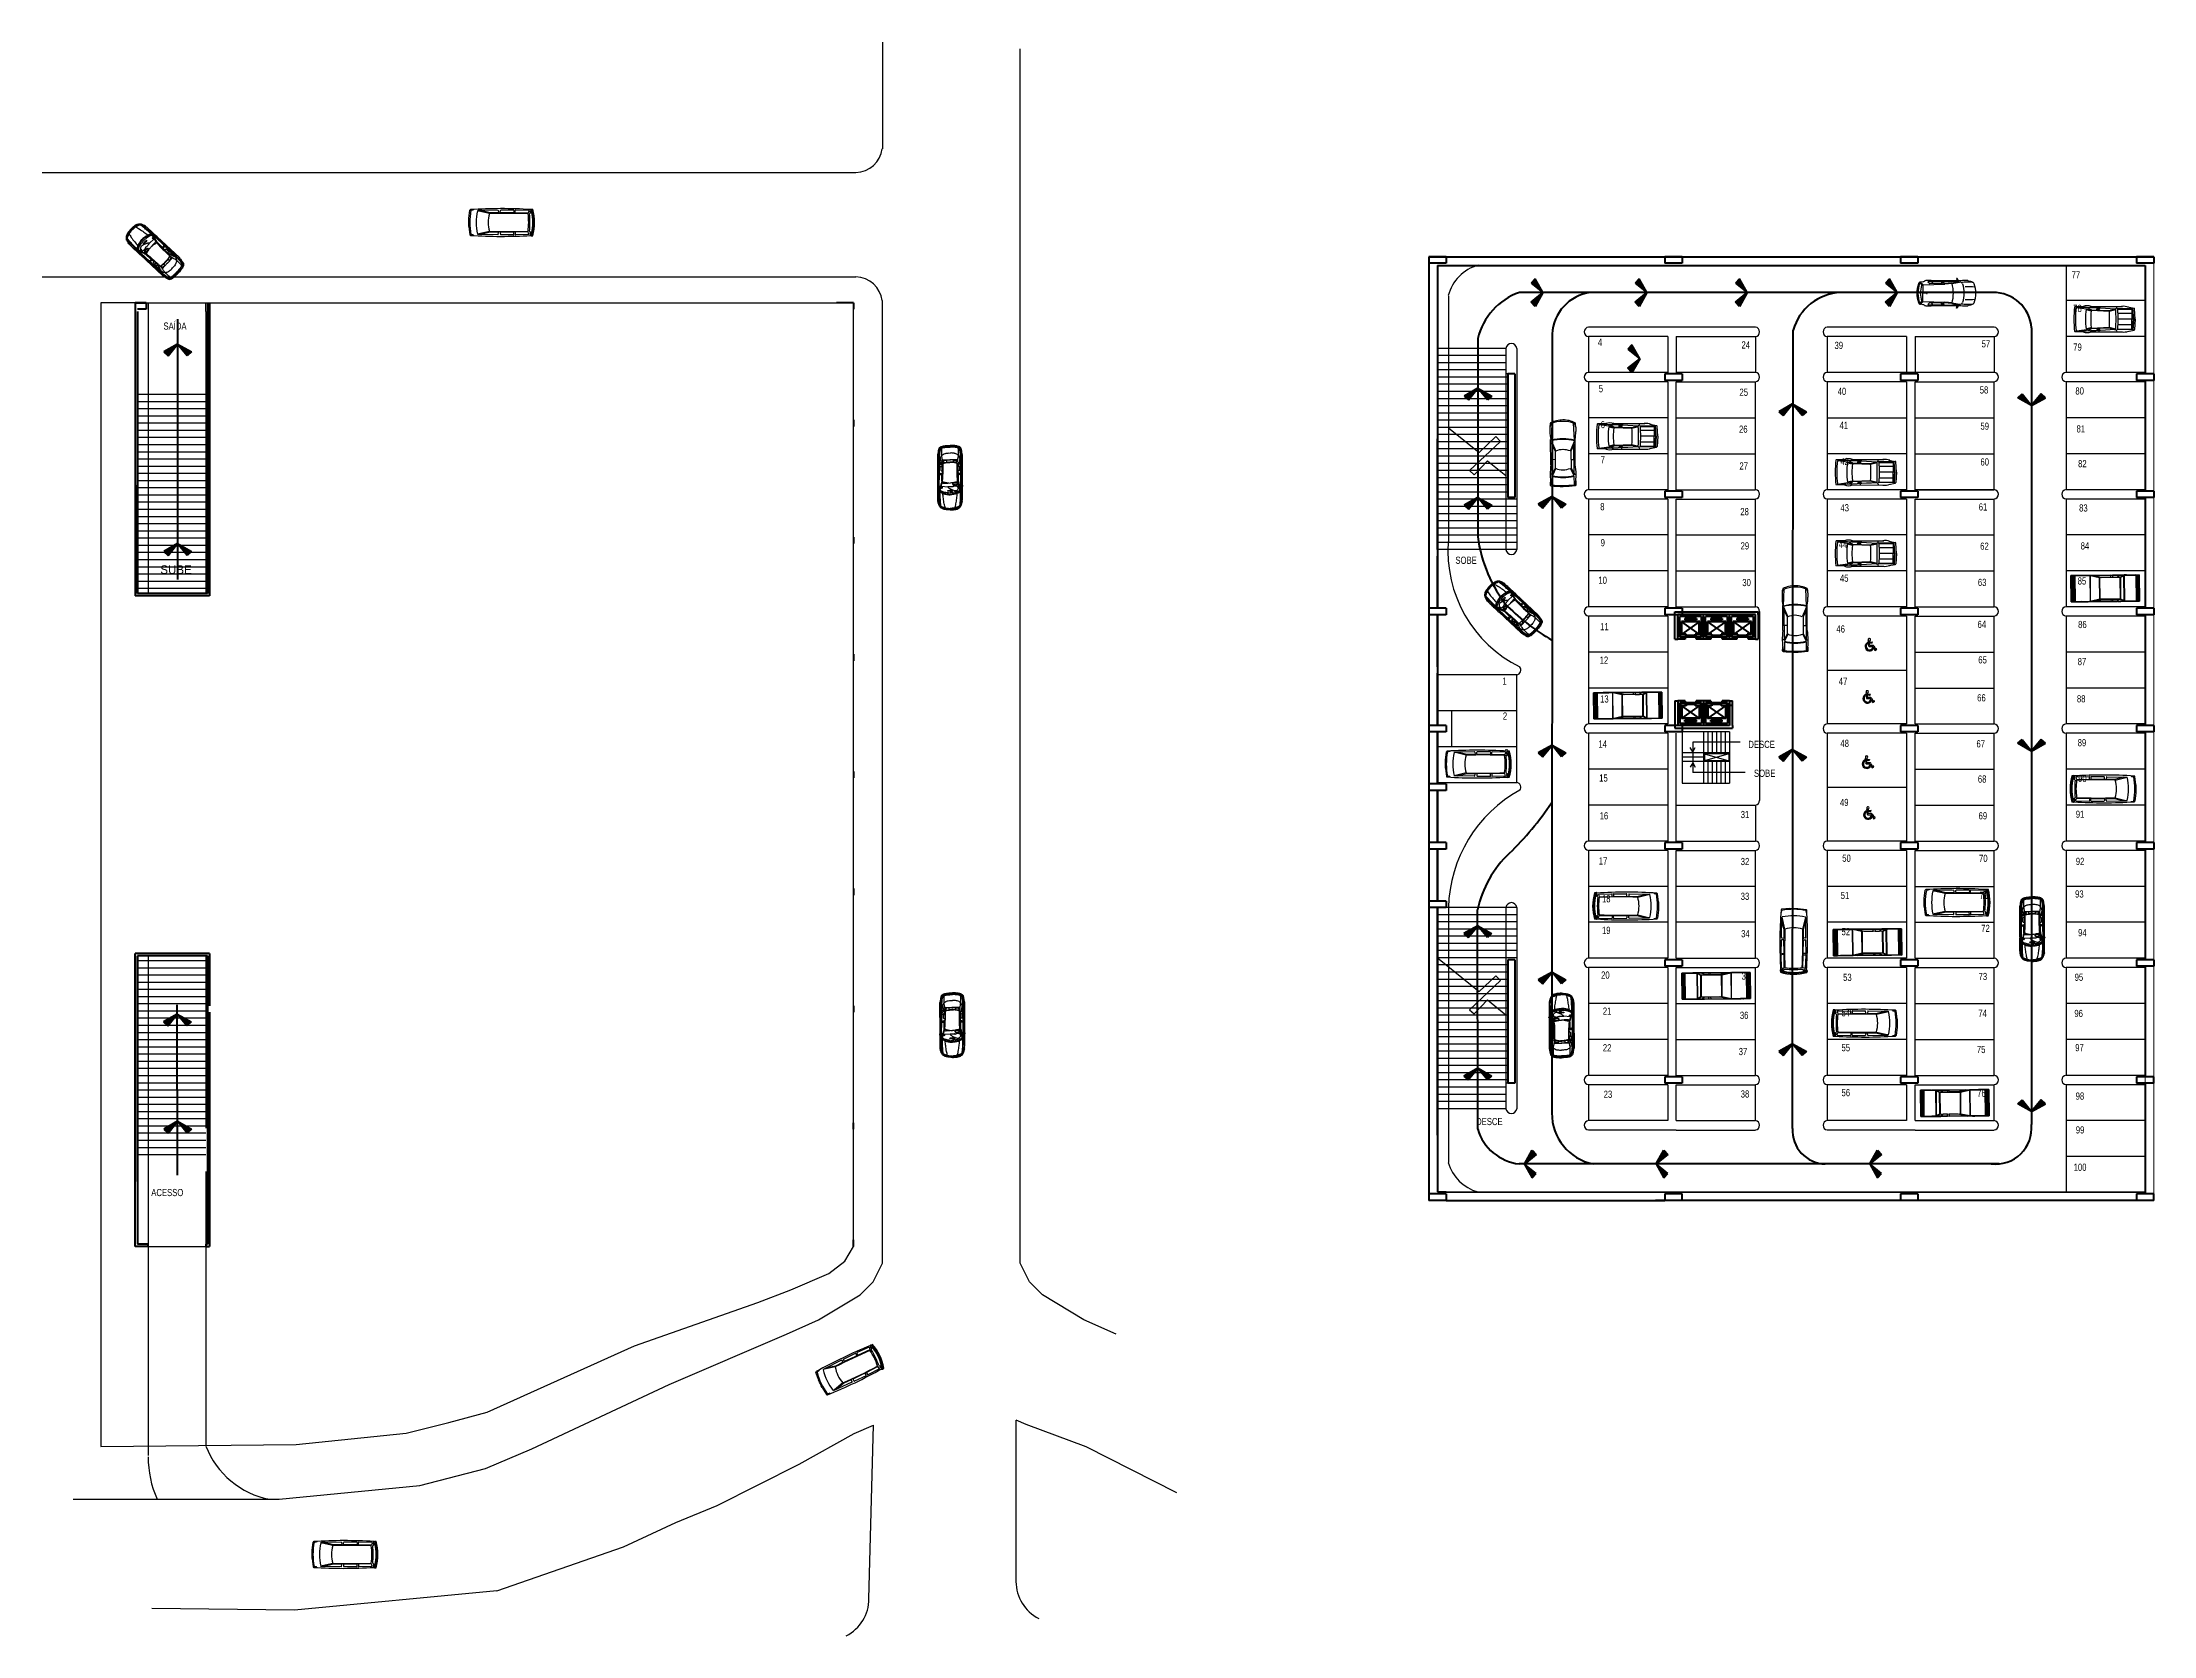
# Model space of a CAD drawing. Header units: millimetres. Extents: x 103 to 250, y -95 to 16.
import ezdxf

# ---------------------------------------------------------------- set-up
doc = ezdxf.new("R2010")
doc.units = ezdxf.units.MM
for name, pattern in [('ACAD_ISO02W100', [15, 12, -3]), ('LÍNEAS_OCULTAS2', [4.7625, 3.175, -1.5875]), ('TRAZO_Y_PUNTO2', [12.7, 6.35, -3.175, 0, -3.175])]:
    doc.linetypes.add(name, pattern=pattern)
for name, color, linetype, lineweight in [('0.25', 6, 'Continuous', 25), ('0.40', 3, 'Continuous', 40), ('0.53', 1, 'Continuous', 53), ('Ejes', 2, 'TRAZO_Y_PUNTO2', 9), ('Proyección', 5, 'LÍNEAS_OCULTAS2', 9)]:
    doc.layers.add(name, color=color, linetype=linetype, lineweight=lineweight)
doc.styles.add('ATTR', font='BRADHITC.TTF', dxfattribs={"width": 0.8, "height": 0.5})
doc.styles.add('estilo2', font='VINERITC.TTF')

msp = doc.modelspace()

# ---------------------------------------------------------------- texts
at = {"style": 'ATTR', "width": 0.8}
for s, p in [('SAÍDA', (111.35, -3.88)), ('SOBE', (201.19, -20.17)), ('DESCE', (221.56, -32.98)), ('SOBE', (221.95, -34.99)), ('DESCE', (202.63, -59.22)), ('ACESSO', (110.5, -64.16))]:
    msp.add_text(s, height=0.5, dxfattribs=at).set_placement(p)
at = {"style": 'estilo2'}
msp.add_text('SUBE', height=0.6, dxfattribs=at).set_placement((111.13, -20.87))
at = {"layer": '0.40', "style": 'ATTR', "width": 0.8}
for s, p in [('77', (244.04, -0.31)), ('78', (244.15, -2.65)), ('4', (211.1, -5.01)), ('24', (221.08, -5.19)), ('39', (227.55, -5.22)), ('57', (237.78, -5.11)), ('79', (244.15, -5.34)), ('5', (211.16, -8.23)), ('25', (220.94, -8.48)), ('40', (227.77, -8.42)), ('58', (237.65, -8.32)), ('80', (244.3, -8.39)), ('6', (211.29, -10.73)), ('26', (220.91, -11.05)), ('41', (227.9, -10.79)), ('59', (237.7, -10.84)), ('81', (244.38, -11.03)), ('7', (211.29, -13.18)), ('27', (220.94, -13.61)), ('42', (227.96, -13.3)), ('60', (237.7, -13.33)), ('82', (244.49, -13.45)), ('8', (211.26, -16.44)), ('43', (227.96, -16.52)), ('61', (237.58, -16.46)), ('83', (244.56, -16.53)), ('28', (221, -16.79)), ('9', (211.29, -18.95)), ('29', (221.02, -19.17)), ('44', (227.85, -19.06)), ('62', (237.68, -19.19)), ('84', (244.67, -19.17)), ('10', (211.13, -21.56)), ('30', (221.14, -21.72)), ('45', (227.93, -21.42)), ('63', (237.52, -21.71)), ('85', (244.46, -21.61)), ('11', (211.25, -24.79)), ('46', (227.68, -24.95)), ('64', (237.5, -24.63)), ('86', (244.49, -24.64)), ('12', (211.22, -27.12)), ('65', (237.55, -27.1)), ('87', (244.46, -27.22)), ('1', (204.45, -28.58)), ('13', (211.25, -29.82)), ('47', (227.85, -28.59)), ('66', (237.47, -29.74)), ('88', (244.41, -29.81)), ('2', (204.49, -31.01)), ('3', (204.59, -33.56)), ('14', (211.13, -32.96)), ('48', (227.96, -32.91)), ('67', (237.42, -32.94)), ('89', (244.46, -32.86)), ('15', (211.19, -35.32)), ('68', (237.52, -35.39)), ('90', (244.49, -35.35)), ('49', (227.93, -37.02)), ('16', (211.22, -37.95)), ('31', (221.03, -37.86)), ('69', (237.57, -37.95)), ('91', (244.33, -37.84)), ('17', (211.16, -41.09)), ('32', (221.03, -41.13)), ('50', (228.09, -40.9)), ('70', (237.6, -40.91)), ('92', (244.33, -41.12)), ('18', (211.38, -43.72)), ('33', (221.03, -43.55)), ('51', (227.98, -43.49)), ('71', (237.63, -43.48)), ('93', (244.28, -43.39)), ('19', (211.38, -45.92)), ('52', (228.04, -46.01)), ('72', (237.75, -45.78)), ('34', (221.06, -46.15)), ('94', (244.49, -46.08)), ('20', (211.32, -49.03)), ('35', (221.09, -49.1)), ('53', (228.15, -49.19)), ('73', (237.57, -49.13)), ('95', (244.25, -49.18)), ('21', (211.44, -51.54)), ('36', (220.97, -51.83)), ('54', (228.04, -51.65)), ('74', (237.55, -51.69)), ('96', (244.23, -51.7)), ('22', (211.44, -54.09)), ('37', (220.89, -54.35)), ('55', (228.04, -54.08)), ('75', (237.45, -54.21)), ('97', (244.29, -54.08)), ('23', (211.5, -57.32)), ('38', (221.03, -57.3)), ('56', (228.04, -57.21)), ('76', (237.47, -57.26)), ('98', (244.32, -57.45)), ('99', (244.33, -59.8)), ('100', (244.18, -62.4))]:
    msp.add_text(s, height=0.5, dxfattribs=at).set_placement(p)

# ---------------------------------------------------------------- blocks, each defined once
blk = doc.blocks.new('C11')
for p, q in [((0.234, 0.801), (0.216, 0.766)), ((3.647, 0.661), (3.699, 0.775)), ((3.659, 0.796), (3.728, 0.825)), ((3.728, 0.825), (3.826, 0.81)), ((-0.044, 0.256), (0.013, 0.752)), ((0.216, 0.766), (0.081, 0.748)), ((0.521, 0.73), (0.475, 0.712)), ((1.718, 0.75), (0.521, 0.73)), ((0.562, 0.706), (0.521, 0.73)), ((1.211, 0.548), (0.562, 0.706)), ((1.254, 0.591), (0.675, 0.733)), ((1.74, 0.73), (1.752, 0.62)), ((1.86, 0.629), (1.864, 0.731)), ((2.662, 0.758), (1.886, 0.752)), ((2.684, 0.733), (2.676, 0.61)), ((2.758, 0.614), (2.759, 0.736)), ((3.587, 0.736), (2.782, 0.758)), ((3.587, 0.736), (3.549, 0.577)), ((3.63, 0.539), (3.753, 0.662)), ((3.681, 0.637), (3.768, 0.72)), ((1.73, 0.595), (1.254, 0.591)), ((2.654, 0.59), (1.882, 0.606)), ((3.537, 0.574), (2.781, 0.592)), ((-0.044, -0.235), (0.013, -0.731)), ((1.211, -0.527), (0.562, -0.685)), ((1.254, -0.57), (0.675, -0.712)), ((1.73, -0.574), (1.254, -0.57)), ((1.74, -0.709), (1.752, -0.599)), ((1.86, -0.608), (1.864, -0.71)), ((2.654, -0.569), (1.882, -0.584)), ((2.684, -0.712), (2.676, -0.589)), ((2.758, -0.593), (2.759, -0.715)), ((3.537, -0.552), (2.781, -0.571)), ((3.587, -0.714), (3.549, -0.556)), ((3.63, -0.517), (3.753, -0.64)), ((3.681, -0.616), (3.768, -0.699)), ((0.216, -0.744), (0.081, -0.727)), ((0.234, -0.78), (0.216, -0.744)), ((0.521, -0.709), (0.475, -0.691)), ((0.562, -0.685), (0.521, -0.709)), ((1.718, -0.729), (0.521, -0.709)), ((2.662, -0.737), (1.886, -0.731)), ((3.587, -0.714), (2.782, -0.737)), ((3.647, -0.64), (3.699, -0.754)), ((3.659, -0.774), (3.728, -0.804)), ((3.728, -0.804), (3.826, -0.789))]:
    blk.add_line(p, q)
for centre, radius, start, end in [((0.057, 0.747), 0.0445, 91.8164, 173.4043), ((1.911, -28.26), 29.11, 86.4766, 93.6548), ((3.686, 0.687), 0.0883, 21.8825, 81.5811), ((3.696, 0.684), 0.111, 9.4105, 87.5809), ((1.058, 0.011), 2.881, 343.885, 16.115), ((3.825, 0.011), 3.815, 168.8597, 191.1403), ((3.602, 0.011), 3.204, 167.3576, 192.6424), ((1.718, 0.728), 0.0223, 6.0612, 90.3434), ((1.887, 0.73), 0.0223, 90.3434, 177.5285), ((2.662, 0.735), 0.0223, 354.6952, 90.3434), ((2.782, 0.736), 0.0223, 90.3434, 179.4021), ((3.666, 0.652), 0.0212, 155.4386, 313.7888), ((1.102, 0.011), 2.73, 346.2018, 13.7982), ((0.267, 0.011), 3.605, 348.9344, 11.0656), ((2.967, 0.011), 1.836, 162.9752, 197.0248), ((2.227, -32.931), 33.494, 87.7536, 91.7384), ((1.73, 0.618), 0.0223, 270.6505, 6.0612), ((1.882, 0.628), 0.0223, 177.5285, 270.8029), ((2.653, 0.612), 0.0223, 270.8029, 354.6952), ((2.781, 0.614), 0.0223, 179.4021, 270.8029), ((3.537, 0.596), 0.0223, 270.8029, 301.6421), ((0.12, 0.014), 3.461, 351.1863, 8.7139), ((-2.023, 0.011), 5.678, 354.6644, 5.3356), ((-16.797, 0.011), 16.754, 359.1602, 0.8398), ((2.227, 32.952), 33.494, 268.2616, 272.2448), ((1.73, -0.596), 0.0223, 353.9388, 89.3495), ((1.882, -0.607), 0.0223, 89.1971, 182.4715), ((2.653, -0.591), 0.0223, 5.3048, 89.1971), ((2.781, -0.593), 0.0223, 89.1971, 180.5979), ((3.537, -0.575), 0.0223, 58.3579, 89.1971), ((3.666, -0.631), 0.0212, 46.2112, 204.5614), ((0.057, -0.725), 0.0445, 186.5957, 268.1836), ((1.718, -0.707), 0.0223, 269.6566, 353.9388), ((1.887, -0.709), 0.0223, 182.4715, 269.6566), ((2.662, -0.714), 0.0223, 269.6566, 5.3048), ((2.782, -0.715), 0.0223, 180.5979, 269.6566), ((3.686, -0.666), 0.0883, 278.4189, 338.1175), ((3.696, -0.663), 0.111, 272.4191, 350.5895), ((1.911, 28.281), 29.11, 266.3452, 273.5234)]:
    blk.add_arc(centre, radius, start, end)
blk = doc.blocks.new('61866161')
at = {"xscale": 10, "zscale": 10}
blk.add_blockref('C11', (0.48, -0.03), dxfattribs=at)
blk = doc.blocks.new('A$C221F187D')
at = {"layer": '0.25', "ltscale": 0.01}
for p, q in [((0.94, 2.15), (2.42, 3.64)), ((0.95, 2.12), (1.86, 3.02)), ((2.42, 3.16), (2.81, 2.77)), ((3.01, 3.75), (3.08, 3.78)), ((3.75, 3.01), (3.78, 3.08)), ((0.76, 1.76), (1.29, 2.07)), ((0.97, 2.04), (0.94, 2.15)), ((0.94, 2.02), (0.97, 2.04)), ((0.96, 2.02), (0.94, 2.02)), ((0.96, 2.02), (1.58, 2.63)), ((1.03, 1.98), (0.96, 2.02)), ((0.97, 2.07), (1.68, 2.79)), ((1.06, 1.93), (1.37, 1.57)), ((1.39, 1.58), (1.6, 1.38)), ((1.56, 2.38), (1.69, 2.51)), ((1.58, 2.63), (1.84, 2.87)), ((2, 2.92), (1.86, 2.78)), ((2.02, 0.96), (2.63, 1.58)), ((2.07, 0.97), (2.79, 1.68)), ((2.12, 0.95), (3.02, 1.86)), ((2.15, 0.94), (3.64, 2.42)), ((2.38, 1.56), (2.51, 1.69)), ((2.63, 1.58), (2.87, 1.84)), ((3.16, 2.42), (2.77, 2.81)), ((2.92, 2), (2.78, 1.86)), ((1.77, 1.36), (1.7, 1.3)), ((1.76, 0.76), (2.07, 1.29)), ((1.89, 1.25), (1.82, 1.18)), ((1.98, 1.03), (2.02, 0.96)), ((2.02, 0.94), (2.04, 0.97)), ((2.02, 0.96), (2.02, 0.94)), ((2.04, 0.97), (2.15, 0.94))]:
    blk.add_line(p, q, dxfattribs=at)
for centre in [(1.01, 1.84), (1.84, 1.01)]:
    blk.add_ellipse(centre, major_axis=(-0.0304, 0.0304), ratio=0.983266, start_param=4.712389, end_param=10.995574, dxfattribs=at)
for points, knots in [([(2.34, 3.32), (2.34, 3.3), (2.33, 3.26), (2.29, 3.19), (2.26, 3.11), (2.2, 3), (2.12, 2.89), (1.98, 2.73), (1.81, 2.57), (1.65, 2.41), (1.5, 2.27), (1.35, 2.15), (1.1, 2.02), (0.91, 1.91), (0.81, 1.85)], [0, 0, 0, 0, 0.05975, 0.126928, 0.230034, 0.336675, 0.482225, 0.641324, 0.954906, 1.203173, 1.330375, 1.542773, 1.802261, 2.175545, 2.175545, 2.175545, 2.175545]), ([(1.29, 2.07), (1.31, 2.08), (1.37, 2.12), (1.45, 2.18), (1.54, 2.25), (1.69, 2.39), (1.9, 2.59), (2.14, 2.82), (2.33, 3.03), (2.46, 3.23), (2.6, 3.43), (2.77, 3.59), (2.89, 3.71), (2.96, 3.77), (2.97, 3.78)], [0, 0, 0, 0, 0.073325, 0.188896, 0.303039, 0.425821, 0.811242, 1.159737, 1.41058, 1.660623, 1.899627, 2.11145, 2.377727, 2.401703, 2.401703, 2.401703, 2.401703]), ([(1.68, 2.79), (1.78, 2.89), (1.93, 3.03), (2.17, 3.24), (2.3, 3.36), (2.37, 3.42)], [0, 0, 0, 0, 0.4042759, 0.6333827, 0.9326252, 0.9326252, 0.9326252, 0.9326252]), ([(1.84, 2.87), (1.88, 2.92), (1.97, 3), (2.07, 3.1), (2.2, 3.21), (2.31, 3.3), (2.42, 3.37), (2.46, 3.39)], [0, 0, 0, 0, 0.1783018, 0.3787173, 0.431954, 0.6762374, 0.8077184, 0.8077184, 0.8077184, 0.8077184]), ([(1.86, 3.02), (1.91, 3.07), (2, 3.15), (2.14, 3.28), (2.3, 3.42), (2.47, 3.56), (2.6, 3.67), (2.71, 3.76), (2.81, 3.8), (2.9, 3.81), (2.96, 3.78), (3.1, 3.71), (3.25, 3.58), (3.38, 3.47), (3.42, 3.42)], [0, 0, 0, 0, 0.198873, 0.363323, 0.587433, 0.823543, 1.004622, 1.129816, 1.230113, 1.320655, 1.388577, 1.443334, 1.771447, 1.958652, 1.958652, 1.958652, 1.958652]), ([(2.15, 3.1), (2.14, 3.09), (2.09, 3.06), (2.03, 3.04), (1.97, 3.01), (1.96, 2.96), (1.99, 2.94), (2.01, 2.92), (2.03, 2.92), (2.07, 2.91), (2.11, 2.91), (2.12, 2.9)], [0, 0, 0, 0, 0.0655106, 0.1550445, 0.2094604, 0.2438604, 0.287164, 0.3001388, 0.3275984, 0.3616951, 0.4200969, 0.4200969, 0.4200969, 0.4200969]), ([(2.07, 1.29), (2.08, 1.31), (2.12, 1.37), (2.18, 1.45), (2.25, 1.54), (2.39, 1.69), (2.59, 1.9), (2.82, 2.14), (3.03, 2.33), (3.23, 2.46), (3.43, 2.6), (3.59, 2.77), (3.71, 2.89), (3.77, 2.96), (3.78, 2.97)], [0, 0, 0, 0, 0.073325, 0.188896, 0.303039, 0.425821, 0.811242, 1.159737, 1.41058, 1.660623, 1.899627, 2.11145, 2.377727, 2.401703, 2.401703, 2.401703, 2.401703]), ([(2.09, 3.32), (2.11, 3.3), (2.14, 3.28), (2.15, 3.22), (2.16, 3.11), (2.16, 3.01), (2.15, 2.94)], [0, 0, 0, 0, 0.0597371, 0.1139981, 0.1672498, 0.3938869, 0.3938869, 0.3938869, 0.3938869]), ([(2.17, 3.18), (2.18, 3.16), (2.18, 3.09), (2.18, 3.02), (2.17, 2.97)], [0, 0, 0, 0, 1.868162, 5.271297, 5.271297, 5.271297, 5.271297]), ([(2.28, 3.16), (2.26, 3.14), (2.24, 3.12), (2.2, 3.12), (2.18, 3.11)], [0, 0, 0, 0, 0.0535488, 0.1060573, 0.1060573, 0.1060573, 0.1060573]), ([(2.18, 3.11), (2.19, 3.12), (2.22, 3.11), (2.24, 3.1), (2.25, 3.1)], [0, 0, 0, 0, 0.983949, 1.771691, 1.771691, 1.771691, 1.771691]), ([(2.27, 2.97), (2.28, 2.97), (2.32, 2.95), (2.39, 2.91), (2.48, 2.84), (2.6, 2.74), (2.68, 2.66), (2.73, 2.62)], [0, 0, 0, 0, 0.0451009, 0.1211996, 0.2308505, 0.385263, 0.5739042, 0.5739042, 0.5739042, 0.5739042]), ([(2.45, 2.87), (2.43, 2.9), (2.4, 2.93), (2.36, 2.97), (2.36, 3.01), (2.39, 3.03), (2.41, 3.06), (2.44, 3.06), (2.46, 3.06), (2.51, 3.02), (2.55, 2.98), (2.59, 2.93), (2.59, 2.91), (2.57, 2.89), (2.55, 2.87), (2.53, 2.85), (2.5, 2.83), (2.47, 2.85), (2.46, 2.87), (2.45, 2.87)], [0, 0, 0, 0, 0.0969044, 0.1295913, 0.1506192, 0.1985921, 0.2360698, 0.2557908, 0.2719711, 0.2929882, 0.44406, 0.4519132, 0.4720918, 0.4918599, 0.5228758, 0.5707096, 0.5892096, 0.6145759, 0.654681, 0.654681, 0.654681, 0.654681]), ([(2.37, 3.59), (2.38, 3.59), (2.4, 3.59), (2.44, 3.61), (2.51, 3.66), (2.6, 3.72), (2.69, 3.79), (2.76, 3.84), (2.83, 3.86), (2.9, 3.85), (2.97, 3.83), (3.04, 3.8), (3.12, 3.75), (3.16, 3.72), (3.19, 3.7)], [0, 0, 0, 0, 0.0219205, 0.0572122, 0.1522539, 0.2718866, 0.3894011, 0.4710097, 0.5346344, 0.5986698, 0.6733118, 0.758696, 0.8351341, 0.9293726, 0.9293726, 0.9293726, 0.9293726]), ([(2.37, 3.42), (2.43, 3.47), (2.53, 3.55), (2.65, 3.66), (2.75, 3.73), (2.85, 3.77), (2.93, 3.8), (2.97, 3.78)], [0, 0, 0, 0, 0.2277977, 0.3719478, 0.4996814, 0.5863441, 0.709615, 0.709615, 0.709615, 0.709615]), ([(2.42, 3.64), (2.44, 3.65), (2.48, 3.68), (2.56, 3.72), (2.65, 3.79), (2.74, 3.86), (2.81, 3.9), (2.89, 3.92), (2.96, 3.91), (3.06, 3.87), (3.16, 3.81), (3.24, 3.75), (3.29, 3.71), (3.3, 3.7)], [0, 0, 0, 0, 0.056668, 0.14946, 0.28161, 0.392935, 0.481686, 0.542967, 0.622845, 0.69797, 0.833643, 0.965665, 1.00577, 1.00577, 1.00577, 1.00577]), ([(2.46, 3.39), (2.48, 3.4), (2.53, 3.42), (2.63, 3.43), (2.75, 3.41), (2.85, 3.37), (2.9, 3.33), (2.92, 3.32)], [0, 0, 0, 0, 0.0720749, 0.1581284, 0.2958089, 0.4262456, 0.4842292, 0.4842292, 0.4842292, 0.4842292]), ([(2.92, 3.32), (2.96, 3.29), (3.03, 3.24), (3.1, 3.17), (3.13, 3.13)], [0, 0, 0, 0, 0.140379, 0.2808468, 0.2808468, 0.2808468, 0.2808468]), ([(3.02, 1.86), (3.07, 1.91), (3.15, 2), (3.28, 2.14), (3.42, 2.3), (3.56, 2.47), (3.67, 2.6), (3.76, 2.71), (3.8, 2.81), (3.81, 2.9), (3.78, 2.96), (3.71, 3.1), (3.58, 3.25), (3.47, 3.38), (3.42, 3.42)], [0, 0, 0, 0, 0.198873, 0.363323, 0.587433, 0.823543, 1.004622, 1.129816, 1.230113, 1.320655, 1.388577, 1.443334, 1.771447, 1.958652, 1.958652, 1.958652, 1.958652]), ([(3.32, 2.92), (3.29, 2.96), (3.24, 3.03), (3.17, 3.1), (3.13, 3.13)], [0, 0, 0, 0, 0.140379, 0.2808468, 0.2808468, 0.2808468, 0.2808468]), ([(3.19, 3.7), (3.23, 3.67), (3.32, 3.59), (3.41, 3.51), (3.46, 3.46)], [0, 0, 0, 0, 0.1502861, 0.3522699, 0.3522699, 0.3522699, 0.3522699]), ([(3.42, 2.37), (3.47, 2.43), (3.55, 2.53), (3.66, 2.65), (3.73, 2.75), (3.77, 2.85), (3.8, 2.93), (3.78, 2.97)], [0, 0, 0, 0, 0.2277977, 0.3719478, 0.4996814, 0.5863441, 0.709615, 0.709615, 0.709615, 0.709615]), ([(3.7, 3.19), (3.67, 3.23), (3.59, 3.32), (3.51, 3.41), (3.46, 3.46)], [0, 0, 0, 0, 0.1502861, 0.3522699, 0.3522699, 0.3522699, 0.3522699]), ([(3.59, 2.37), (3.59, 2.38), (3.59, 2.4), (3.61, 2.44), (3.66, 2.51), (3.72, 2.6), (3.79, 2.69), (3.84, 2.76), (3.86, 2.83), (3.85, 2.9), (3.83, 2.97), (3.8, 3.04), (3.75, 3.12), (3.72, 3.16), (3.7, 3.19)], [0, 0, 0, 0, 0.0219205, 0.0572122, 0.1522539, 0.2718866, 0.3894011, 0.4710097, 0.5346344, 0.5986698, 0.6733118, 0.758696, 0.8351341, 0.9293726, 0.9293726, 0.9293726, 0.9293726]), ([(3.64, 2.42), (3.65, 2.44), (3.68, 2.48), (3.72, 2.56), (3.79, 2.65), (3.86, 2.74), (3.9, 2.81), (3.92, 2.89), (3.91, 2.96), (3.87, 3.06), (3.81, 3.16), (3.75, 3.24), (3.71, 3.29), (3.7, 3.3)], [0, 0, 0, 0, 0.056668, 0.14946, 0.28161, 0.392935, 0.481686, 0.542967, 0.622845, 0.69797, 0.833643, 0.965665, 1.00577, 1.00577, 1.00577, 1.00577]), ([(0.76, 1.76), (0.7, 1.7), (0.56, 1.57), (0.36, 1.35), (0.19, 1.16), (0.1, 1.04), (0.07, 1)], [0, 0, 0, 0, 0.269375, 0.574535, 0.885339, 1.036319, 1.036319, 1.036319, 1.036319]), ([(0.08, 1.04), (0.08, 1.07), (0.11, 1.12), (0.18, 1.22), (0.28, 1.35), (0.42, 1.5), (0.58, 1.67), (0.74, 1.83), (0.85, 1.94), (0.9, 1.99)], [0, 0, 0, 0, 0.076148, 0.165903, 0.355672, 0.569871, 0.782325, 1.050047, 1.257936, 1.257936, 1.257936, 1.257936]), ([(0.16, 1.36), (0.19, 1.39), (0.28, 1.49), (0.46, 1.67), (0.68, 1.89), (0.81, 2.03), (0.88, 2.1)], [0, 0, 0, 0, 0.114897, 0.437061, 0.754269, 1.029686, 1.029686, 1.029686, 1.029686]), ([(0.18, 0.65), (0.23, 0.74), (0.35, 0.94), (0.56, 1.22), (0.71, 1.41), (0.79, 1.5)], [0, 0, 0, 0, 0.317374, 0.69576, 1.04714, 1.04714, 1.04714, 1.04714]), ([(0.46, 1.68), (0.48, 1.67), (0.51, 1.68), (0.56, 1.71), (0.63, 1.78), (0.74, 1.9), (0.83, 1.99), (0.89, 2.04)], [0, 0, 0, 0, 0.0364992, 0.0923739, 0.1867837, 0.3273982, 0.5667068, 0.5667068, 0.5667068, 0.5667068]), ([(0.68, 1.9), (0.7, 1.89), (0.72, 1.86), (0.76, 1.83), (0.79, 1.83), (0.8, 1.83)], [0, 0, 0, 0, 1.462159, 2.651105, 3.386321, 3.386321, 3.386321, 3.386321]), ([(0.91, 1.96), (0.89, 1.94), (0.85, 1.9), (0.8, 1.84), (0.76, 1.77), (0.74, 1.69), (0.76, 1.6), (0.78, 1.5), (0.85, 1.37), (0.95, 1.23), (1.04, 1.12), (1.08, 1.08)], [0, 0, 0, 0, 0.082256, 0.165174, 0.241383, 0.30939, 0.405348, 0.511507, 0.603349, 0.843635, 1.017671, 1.017671, 1.017671, 1.017671]), ([(0.76, 1.76), (0.77, 1.73), (0.78, 1.65), (0.83, 1.5), (0.94, 1.31), (1.05, 1.18), (1.11, 1.11)], [0, 0, 0, 0, 0.0947759, 0.2311242, 0.4700259, 0.7400315, 0.7400315, 0.7400315, 0.7400315]), ([(0.82, 1.79), (0.82, 1.77), (0.83, 1.7), (0.87, 1.6), (0.94, 1.47), (1.05, 1.33), (1.13, 1.23), (1.18, 1.18)], [0, 0, 0, 0, 0.0708922, 0.1925846, 0.3348457, 0.5072814, 0.7109928, 0.7109928, 0.7109928, 0.7109928]), ([(0.94, 2.15), (0.93, 2.15), (0.9, 2.14), (0.87, 2.1), (0.89, 2.05), (0.89, 1.99), (0.94, 1.98), (0.96, 2), (0.96, 2.02)], [0, 0, 0, 0, 0.024864, 0.0846267, 0.1362471, 0.1900683, 0.2245199, 0.2681841, 0.2681841, 0.2681841, 0.2681841]), ([(0.9, 1.99), (0.9, 1.98), (0.92, 1.97), (0.91, 1.96), (0.91, 1.96)], [0, 0, 0, 0, 0.02274132, 0.03717479, 0.03717479, 0.03717479, 0.03717479]), ([(1.28, 2.07), (1.28, 2.05), (1.28, 2.03), (1.31, 1.98), (1.4, 1.91), (1.47, 1.83), (1.53, 1.77), (1.55, 1.76), (1.56, 1.77)], [0, 0, 0, 0, 0.842998, 2.122875, 3.997599, 9.174838, 10.012722, 10.751336, 10.751336, 10.751336, 10.751336]), ([(1.34, 2.15), (1.36, 2.19), (1.43, 2.24), (1.49, 2.31), (1.54, 2.36), (1.57, 2.36), (1.58, 2.35), (1.59, 2.35)], [0, 0, 0, 0, 3.267856, 6.568708, 7.399663, 8.099385, 8.621705, 8.621705, 8.621705, 8.621705]), ([(1.35, 2.1), (1.37, 2.07), (1.42, 1.97), (1.52, 1.81), (1.62, 1.7), (1.66, 1.65)], [0, 0, 0, 0, 0.1139079, 0.3411539, 0.543502, 0.543502, 0.543502, 0.543502]), ([(1.39, 1.58), (1.38, 1.58), (1.36, 1.58), (1.35, 1.52), (1.35, 1.46), (1.38, 1.38), (1.41, 1.27), (1.46, 1.16), (1.51, 1.05), (1.57, 0.99), (1.65, 0.96), (1.73, 0.96), (1.79, 0.97), (1.84, 0.96), (1.86, 0.96), (1.87, 0.95)], [0, 0, 0, 0, 0.527288, 1.647451, 3.487558, 5.099073, 7.968657, 12.238313, 14.475187, 16.613757, 18.744202, 20.639343, 22.223389, 23.452731, 24.286529, 24.286529, 24.286529, 24.286529]), ([(1.43, 2.65), (1.45, 2.65), (1.48, 2.65), (1.52, 2.63), (1.54, 2.61), (1.55, 2.6)], [1.808086, 1.808086, 1.808086, 1.808086, 2.918874, 4.131288, 5.10151, 5.10151, 5.10151, 5.10151]), ([(1.52, 2.57), (1.55, 2.57), (1.62, 2.53), (1.69, 2.5), (1.72, 2.48)], [0, 0, 0, 0, 0.1000351, 0.2184418, 0.2184418, 0.2184418, 0.2184418]), ([(1.58, 2.63), (1.61, 2.62), (1.66, 2.59), (1.73, 2.56), (1.76, 2.53), (1.76, 2.53)], [0, 0, 0, 0, 2.528586, 4.711885, 5.408215, 5.408215, 5.408215, 5.408215]), ([(2.1, 1.35), (2.07, 1.37), (1.97, 1.42), (1.82, 1.52), (1.71, 1.61), (1.66, 1.65)], [0, 0, 0, 0, 0.1139079, 0.3411539, 0.5260188, 0.5260188, 0.5260188, 0.5260188]), ([(1.77, 1.36), (1.77, 1.35), (1.73, 1.41), (1.73, 1.43), (1.72, 1.48), (1.74, 1.5), (1.76, 1.52), (1.8, 1.51), (1.86, 1.5), (1.91, 1.46), (1.96, 1.41), (2, 1.36), (2.03, 1.3), (2.03, 1.26), (2.02, 1.23), (2, 1.22), (1.98, 1.21), (1.96, 1.22), (1.92, 1.23), (1.85, 1.27), (1.82, 1.29), (1.76, 1.37), (1.77, 1.36)], [0, 0, 0, 0, 0.03969, 0.089634, 0.13125, 0.1542862, 0.1797268, 0.2207266, 0.2680991, 0.3447665, 0.4095645, 0.4843001, 0.541515, 0.5817687, 0.6060665, 0.6262474, 0.6436722, 0.6634686, 0.6988791, 0.7758465, 0.8696394, 0.907731, 0.907731, 0.907731, 0.907731]), ([(1.78, 1.38), (1.78, 1.38), (1.78, 1.38), (1.77, 1.39), (1.77, 1.4), (1.76, 1.41), (1.76, 1.42), (1.75, 1.43), (1.75, 1.43), (1.75, 1.44), (1.75, 1.44), (1.75, 1.45), (1.75, 1.46), (1.75, 1.47), (1.75, 1.47), (1.75, 1.48), (1.75, 1.48), (1.75, 1.48), (1.75, 1.48), (1.76, 1.49), (1.76, 1.49), (1.76, 1.49), (1.76, 1.49), (1.77, 1.49), (1.77, 1.49), (1.78, 1.49), (1.78, 1.49), (1.79, 1.49), (1.8, 1.49), (1.81, 1.49), (1.81, 1.49), (1.82, 1.48), (1.83, 1.48), (1.84, 1.48), (1.85, 1.47), (1.86, 1.47), (1.86, 1.46), (1.88, 1.45), (1.89, 1.44), (1.91, 1.42), (1.92, 1.41), (1.95, 1.38), (1.97, 1.36), (1.99, 1.33), (1.99, 1.32), (2, 1.3), (2, 1.29), (2, 1.28), (2, 1.28), (2, 1.27), (2, 1.26), (2, 1.26), (2, 1.25), (2, 1.25), (2, 1.25), (2, 1.25), (1.99, 1.25), (1.99, 1.24), (1.99, 1.24), (1.98, 1.24), (1.98, 1.24), (1.98, 1.24), (1.98, 1.24), (1.98, 1.24), (1.98, 1.24), (1.98, 1.24), (1.97, 1.24), (1.97, 1.24), (1.96, 1.24), (1.96, 1.24), (1.96, 1.24), (1.95, 1.25), (1.94, 1.25), (1.93, 1.25), (1.93, 1.25), (1.92, 1.26), (1.92, 1.26), (1.9, 1.27), (1.89, 1.27), (1.88, 1.28), (1.87, 1.28), (1.87, 1.29), (1.86, 1.29), (1.85, 1.3), (1.84, 1.31), (1.83, 1.32), (1.83, 1.32), (1.82, 1.33), (1.82, 1.34), (1.8, 1.35), (1.79, 1.36), (1.79, 1.37), (1.79, 1.37), (1.78, 1.38), (1.78, 1.38), (1.78, 1.38), (1.78, 1.38), (1.78, 1.38)], [0.497033, 0.497033, 0.497033, 0.497033, 0.723444, 0.723444, 0.974636, 0.974636, 1.50964, 1.50964, 2.044645, 2.044645, 2.271061, 2.271061, 2.862376, 2.862376, 3.217654, 3.217654, 3.537253, 3.537253, 3.856852, 3.856852, 4.368613, 4.368613, 4.584627, 4.584627, 4.99269, 4.99269, 5.400753, 5.400753, 5.808816, 5.808816, 6.216879, 6.216879, 6.778716, 6.778716, 7.350371, 7.350371, 7.922025, 7.922025, 9.065335, 9.065335, 10.208644, 10.208644, 12.495263, 12.495263, 13.409896, 13.409896, 13.929088, 13.929088, 14.44828, 14.44828, 14.909885, 14.909885, 15.371489, 15.371489, 15.62524, 15.62524, 15.87899, 15.87899, 16.120875, 16.120875, 16.36276, 16.36276, 16.51635, 16.51635, 16.669941, 16.669941, 16.921521, 16.921521, 17.136676, 17.136676, 17.351831, 17.351831, 17.782142, 17.782142, 18.204974, 18.204974, 18.627807, 18.627807, 19.473473, 19.473473, 19.978923, 19.978923, 20.484372, 20.484372, 21.475119, 21.475119, 21.859144, 21.859144, 22.162884, 22.162884, 22.770362, 22.770362, 22.900493, 22.900493, 22.951221, 22.951221, 22.964298, 22.964298, 22.964298, 22.964298]), ([(1.78, 1.52), (1.78, 1.52), (1.77, 1.54), (1.76, 1.55), (1.77, 1.56)], [9.436432, 9.436432, 9.436432, 9.436432, 10.012722, 10.751336, 10.751336, 10.751336, 10.751336]), ([(1.86, 2.78), (1.85, 2.77), (1.82, 2.73), (1.83, 2.67), (1.84, 2.63), (1.86, 2.61)], [0, 0, 0, 0, 0.0486628, 0.1144515, 0.1777721, 0.1777721, 0.1777721, 0.1777721]), ([(2, 1.3), (2, 1.3), (1.97, 1.32), (1.91, 1.39), (1.86, 1.44), (1.82, 1.48)], [1.749253, 1.749253, 1.749253, 1.749253, 2.122875, 3.997599, 8.307432, 8.307432, 8.307432, 8.307432]), ([(3.32, 2.34), (3.3, 2.34), (3.26, 2.33), (3.19, 2.29), (3.11, 2.26), (3, 2.2), (2.89, 2.12), (2.73, 1.98), (2.57, 1.81), (2.41, 1.65), (2.27, 1.5), (2.15, 1.35), (2.02, 1.1), (1.91, 0.91), (1.85, 0.81)], [0, 0, 0, 0, 0.05975, 0.126928, 0.230034, 0.336675, 0.482225, 0.641324, 0.954906, 1.203173, 1.330375, 1.542773, 1.802261, 2.175545, 2.175545, 2.175545, 2.175545]), ([(2.15, 1.34), (2.19, 1.36), (2.24, 1.43), (2.31, 1.49), (2.36, 1.54), (2.36, 1.57), (2.35, 1.58), (2.35, 1.59)], [0, 0, 0, 0, 3.267856, 6.568708, 7.399663, 8.099385, 8.621705, 8.621705, 8.621705, 8.621705]), ([(2.57, 1.52), (2.57, 1.55), (2.53, 1.62), (2.5, 1.69), (2.48, 1.72)], [0, 0, 0, 0, 0.1000351, 0.2184418, 0.2184418, 0.2184418, 0.2184418]), ([(2.53, 2.85), (2.54, 2.85), (2.59, 2.79), (2.65, 2.73), (2.71, 2.67)], [11.235438, 11.235438, 11.235438, 11.235438, 11.552536, 17.586883, 17.586883, 17.586883, 17.586883]), ([(2.63, 1.58), (2.62, 1.61), (2.59, 1.66), (2.56, 1.73), (2.53, 1.76), (2.53, 1.76)], [0, 0, 0, 0, 2.528586, 4.711885, 5.408215, 5.408215, 5.408215, 5.408215]), ([(2.65, 1.43), (2.65, 1.45), (2.65, 1.48), (2.63, 1.52), (2.61, 1.54), (2.6, 1.55)], [1.808086, 1.808086, 1.808086, 1.808086, 2.918874, 4.131288, 5.10151, 5.10151, 5.10151, 5.10151]), ([(2.78, 1.86), (2.77, 1.85), (2.73, 1.82), (2.67, 1.83), (2.63, 1.84), (2.61, 1.86)], [0, 0, 0, 0, 0.0486628, 0.1144515, 0.1777721, 0.1777721, 0.1777721, 0.1777721]), ([(2.97, 2.27), (2.97, 2.28), (2.95, 2.32), (2.91, 2.39), (2.84, 2.48), (2.74, 2.6), (2.66, 2.68), (2.62, 2.73)], [0, 0, 0, 0, 0.0451009, 0.1211996, 0.2308505, 0.385263, 0.5739042, 0.5739042, 0.5739042, 0.5739042]), ([(2.85, 2.53), (2.85, 2.54), (2.79, 2.59), (2.73, 2.65), (2.67, 2.71)], [11.235438, 11.235438, 11.235438, 11.235438, 11.552536, 17.586883, 17.586883, 17.586883, 17.586883]), ([(2.79, 1.68), (2.89, 1.78), (3.03, 1.93), (3.24, 2.17), (3.36, 2.3), (3.42, 2.37)], [0, 0, 0, 0, 0.4042759, 0.6333827, 0.9326252, 0.9326252, 0.9326252, 0.9326252]), ([(2.87, 2.45), (2.9, 2.43), (2.93, 2.4), (2.97, 2.36), (3.01, 2.36), (3.03, 2.39), (3.06, 2.41), (3.06, 2.44), (3.06, 2.46), (3.02, 2.51), (2.98, 2.55), (2.93, 2.59), (2.91, 2.59), (2.89, 2.57), (2.87, 2.55), (2.85, 2.53), (2.83, 2.5), (2.85, 2.47), (2.87, 2.46), (2.87, 2.45)], [0, 0, 0, 0, 0.0969044, 0.1295913, 0.1506192, 0.1985921, 0.2360698, 0.2557908, 0.2719711, 0.2929882, 0.44406, 0.4519132, 0.4720918, 0.4918599, 0.5228758, 0.5707096, 0.5892096, 0.6145759, 0.654681, 0.654681, 0.654681, 0.654681]), ([(2.87, 1.84), (2.92, 1.88), (3, 1.97), (3.1, 2.07), (3.21, 2.2), (3.3, 2.31), (3.37, 2.42), (3.39, 2.46)], [0, 0, 0, 0, 0.1783018, 0.3787173, 0.431954, 0.6762374, 0.8077184, 0.8077184, 0.8077184, 0.8077184]), ([(3.1, 2.15), (3.09, 2.14), (3.06, 2.09), (3.04, 2.03), (3.01, 1.97), (2.96, 1.96), (2.94, 1.99), (2.92, 2.01), (2.92, 2.03), (2.91, 2.07), (2.91, 2.11), (2.9, 2.12)], [0, 0, 0, 0, 0.0655106, 0.1550445, 0.2094604, 0.2438604, 0.287164, 0.3001388, 0.3275984, 0.3616951, 0.4200969, 0.4200969, 0.4200969, 0.4200969]), ([(3.32, 2.09), (3.3, 2.11), (3.28, 2.14), (3.22, 2.15), (3.11, 2.16), (3.01, 2.16), (2.94, 2.15)], [0, 0, 0, 0, 0.0597371, 0.1139981, 0.1672498, 0.3938869, 0.3938869, 0.3938869, 0.3938869]), ([(3.18, 2.17), (3.16, 2.18), (3.09, 2.18), (3.02, 2.18), (2.97, 2.17)], [0, 0, 0, 0, 1.868162, 5.271297, 5.271297, 5.271297, 5.271297]), ([(3.11, 2.18), (3.12, 2.19), (3.11, 2.22), (3.1, 2.24), (3.1, 2.25)], [0, 0, 0, 0, 0.983949, 1.771691, 1.771691, 1.771691, 1.771691]), ([(3.16, 2.28), (3.14, 2.26), (3.12, 2.24), (3.12, 2.2), (3.11, 2.18)], [0, 0, 0, 0, 0.0535488, 0.1060573, 0.1060573, 0.1060573, 0.1060573]), ([(3.39, 2.46), (3.4, 2.48), (3.42, 2.53), (3.43, 2.63), (3.41, 2.75), (3.37, 2.85), (3.33, 2.9), (3.32, 2.92)], [0, 0, 0, 0, 0.0720749, 0.1581284, 0.2958089, 0.4262456, 0.4842292, 0.4842292, 0.4842292, 0.4842292]), ([(0.33, 0.33), (0.29, 0.37), (0.19, 0.5), (0.04, 0.66), (-0.01, 0.84), (-0.03, 0.96), (0, 1.06), (0.03, 1.15), (0.09, 1.25), (0.13, 1.32), (0.16, 1.36)], [0, 0, 0, 0, 0.16039, 0.479033, 0.632967, 0.722015, 0.817474, 0.927562, 1.03733, 1.167094, 1.167094, 1.167094, 1.167094]), ([(0.01, 1.09), (0.01, 1.06), (0, 0.99), (0, 0.87), (0.05, 0.74), (0.13, 0.62), (0.23, 0.48), (0.3, 0.4), (0.35, 0.35)], [0, 0, 0, 0, 0.1095129, 0.2035347, 0.3452507, 0.5161382, 0.6275464, 0.8383798, 0.8383798, 0.8383798, 0.8383798]), ([(0.16, 1.36), (0.12, 1.31), (0.09, 1.21), (0.04, 1.08), (0.03, 0.95), (0.07, 0.8), (0.13, 0.7), (0.18, 0.65)], [0, 0, 0, 0, 0.1772572, 0.3124951, 0.4151678, 0.5597243, 0.7575412, 0.7575412, 0.7575412, 0.7575412]), ([(0.08, 1.19), (0.09, 1.18), (0.1, 1.17), (0.09, 1.14), (0.08, 1.1), (0.08, 1.05), (0.06, 0.98), (0.09, 0.91), (0.11, 0.83), (0.15, 0.77), (0.17, 0.74), (0.17, 0.71), (0.16, 0.69), (0.15, 0.68)], [0, 0, 0, 0, 0.0304541, 0.0502818, 0.0786089, 0.1479133, 0.1986294, 0.2831705, 0.3780326, 0.4523267, 0.4667809, 0.4902599, 0.5347198, 0.5347198, 0.5347198, 0.5347198]), ([(0.24, 1.45), (0.25, 1.44), (0.25, 1.4), (0.22, 1.35), (0.18, 1.29), (0.14, 1.24), (0.12, 1.19), (0.1, 1.17), (0.1, 1.16)], [0, 0, 0, 0, 0.034703, 0.0959761, 0.1659336, 0.2471559, 0.2929944, 0.3295918, 0.3295918, 0.3295918, 0.3295918]), ([(0.18, 0.65), (0.17, 0.64), (0.17, 0.61), (0.21, 0.56), (0.28, 0.48), (0.33, 0.41), (0.37, 0.37)], [0, 0, 0, 0, 0.0314754, 0.0702057, 0.1915753, 0.3439346, 0.3439346, 0.3439346, 0.3439346]), ([(0.19, 0.67), (0.19, 0.67), (0.2, 0.66), (0.22, 0.63), (0.25, 0.58), (0.28, 0.55), (0.34, 0.48), (0.37, 0.44), (0.4, 0.4)], [0, 0, 0, 0, 0.0114788, 0.0403472, 0.0875838, 0.1755608, 0.1991501, 0.3369659, 0.3369659, 0.3369659, 0.3369659]), ([(0.33, 0.33), (0.37, 0.29), (0.5, 0.19), (0.66, 0.04), (0.84, -0.01), (0.96, -0.03), (1.06, 0), (1.15, 0.03), (1.25, 0.09), (1.32, 0.13), (1.36, 0.16)], [0, 0, 0, 0, 0.16039, 0.479033, 0.632967, 0.722015, 0.817474, 0.927562, 1.03733, 1.167094, 1.167094, 1.167094, 1.167094]), ([(1.09, 0.01), (1.06, 0.01), (0.99, 0), (0.87, 0), (0.74, 0.05), (0.62, 0.13), (0.48, 0.23), (0.4, 0.3), (0.35, 0.35)], [0, 0, 0, 0, 0.1095129, 0.2035347, 0.3452507, 0.5161382, 0.6275464, 0.8383798, 0.8383798, 0.8383798, 0.8383798]), ([(0.65, 0.18), (0.64, 0.17), (0.61, 0.17), (0.56, 0.21), (0.48, 0.28), (0.41, 0.33), (0.37, 0.37)], [0, 0, 0, 0, 0.0314754, 0.0702057, 0.1915753, 0.3439346, 0.3439346, 0.3439346, 0.3439346]), ([(0.67, 0.19), (0.67, 0.19), (0.66, 0.2), (0.63, 0.22), (0.58, 0.25), (0.55, 0.28), (0.48, 0.34), (0.44, 0.37), (0.4, 0.4)], [0, 0, 0, 0, 0.0114788, 0.0403472, 0.0875838, 0.1755608, 0.1991501, 0.3369659, 0.3369659, 0.3369659, 0.3369659]), ([(0.65, 0.18), (0.74, 0.23), (0.94, 0.35), (1.22, 0.56), (1.41, 0.71), (1.5, 0.79)], [0, 0, 0, 0, 0.317374, 0.69576, 1.04714, 1.04714, 1.04714, 1.04714]), ([(1.36, 0.16), (1.31, 0.12), (1.21, 0.09), (1.08, 0.04), (0.95, 0.03), (0.8, 0.07), (0.7, 0.13), (0.65, 0.18)], [0, 0, 0, 0, 0.1772572, 0.3124951, 0.4151678, 0.5597243, 0.7575412, 0.7575412, 0.7575412, 0.7575412]), ([(1.19, 0.08), (1.18, 0.09), (1.17, 0.1), (1.14, 0.09), (1.1, 0.08), (1.05, 0.08), (0.98, 0.06), (0.91, 0.09), (0.83, 0.11), (0.77, 0.15), (0.74, 0.17), (0.71, 0.17), (0.69, 0.16), (0.68, 0.15)], [0, 0, 0, 0, 0.0304541, 0.0502818, 0.0786089, 0.1479133, 0.1986294, 0.2831705, 0.3780326, 0.4523267, 0.4667809, 0.4902599, 0.5347198, 0.5347198, 0.5347198, 0.5347198]), ([(1.76, 0.76), (1.7, 0.7), (1.57, 0.56), (1.35, 0.36), (1.16, 0.19), (1.04, 0.1), (1, 0.07)], [0, 0, 0, 0, 0.269375, 0.574535, 0.885339, 1.036319, 1.036319, 1.036319, 1.036319]), ([(1.04, 0.08), (1.07, 0.08), (1.12, 0.11), (1.22, 0.18), (1.35, 0.28), (1.5, 0.42), (1.67, 0.58), (1.83, 0.74), (1.94, 0.85), (1.99, 0.9)], [0, 0, 0, 0, 0.076148, 0.165903, 0.355672, 0.569871, 0.782325, 1.050047, 1.257936, 1.257936, 1.257936, 1.257936]), ([(1.96, 0.91), (1.94, 0.89), (1.9, 0.85), (1.84, 0.8), (1.77, 0.76), (1.69, 0.74), (1.6, 0.76), (1.5, 0.78), (1.37, 0.85), (1.23, 0.95), (1.12, 1.04), (1.08, 1.08)], [0, 0, 0, 0, 0.082256, 0.165174, 0.241383, 0.30939, 0.405348, 0.511507, 0.603349, 0.843635, 1.017671, 1.017671, 1.017671, 1.017671]), ([(1.76, 0.76), (1.73, 0.77), (1.65, 0.78), (1.5, 0.83), (1.31, 0.94), (1.18, 1.05), (1.11, 1.11)], [0, 0, 0, 0, 0.0947759, 0.2311242, 0.4700259, 0.7400315, 0.7400315, 0.7400315, 0.7400315]), ([(1.26, 1.26), (1.24, 1.28), (1.2, 1.31), (1.17, 1.35), (1.14, 1.38), (1.15, 1.4), (1.16, 1.4), (1.18, 1.4), (1.22, 1.36), (1.26, 1.33), (1.3, 1.3)], [0, 0, 0, 0, 0.0857277, 0.1381048, 0.1641986, 0.1769751, 0.1890325, 0.2028129, 0.2286049, 0.3592554, 0.3592554, 0.3592554, 0.3592554]), ([(1.45, 0.24), (1.44, 0.25), (1.4, 0.25), (1.35, 0.22), (1.29, 0.18), (1.24, 0.14), (1.19, 0.12), (1.17, 0.1), (1.16, 0.1)], [0, 0, 0, 0, 0.034703, 0.0959761, 0.1659336, 0.2471559, 0.2929944, 0.3295918, 0.3295918, 0.3295918, 0.3295918]), ([(1.79, 0.82), (1.77, 0.82), (1.7, 0.83), (1.6, 0.87), (1.47, 0.94), (1.33, 1.05), (1.23, 1.13), (1.18, 1.18)], [0, 0, 0, 0, 0.0708922, 0.1925846, 0.3348457, 0.5072814, 0.7109928, 0.7109928, 0.7109928, 0.7109928]), ([(1.26, 1.26), (1.28, 1.24), (1.31, 1.2), (1.35, 1.17), (1.38, 1.14), (1.4, 1.15), (1.4, 1.16), (1.4, 1.18), (1.36, 1.22), (1.33, 1.26), (1.3, 1.3)], [0, 0, 0, 0, 0.0857277, 0.1381048, 0.1641986, 0.1769751, 0.1890325, 0.2028129, 0.2286049, 0.3592554, 0.3592554, 0.3592554, 0.3592554]), ([(1.36, 0.16), (1.39, 0.19), (1.49, 0.28), (1.67, 0.46), (1.89, 0.68), (2.03, 0.81), (2.1, 0.88)], [0, 0, 0, 0, 0.114897, 0.437061, 0.754269, 1.029686, 1.029686, 1.029686, 1.029686]), ([(1.88, 1.1), (1.88, 1.1), (1.88, 1.09), (1.87, 1.08), (1.86, 1.08), (1.86, 1.09), (1.86, 1.1), (1.86, 1.11), (1.85, 1.13), (1.83, 1.17), (1.79, 1.22), (1.74, 1.27), (1.68, 1.31), (1.64, 1.32), (1.61, 1.34), (1.59, 1.33), (1.59, 1.34), (1.59, 1.35), (1.6, 1.35), (1.6, 1.36), (1.61, 1.37), (1.6, 1.37), (1.6, 1.38)], [0, 0, 0, 0, 0.0138597, 0.0278304, 0.0329137, 0.0379971, 0.0465756, 0.0592704, 0.0762214, 0.1105991, 0.1789801, 0.2766959, 0.3173629, 0.3800771, 0.4110544, 0.4160421, 0.4210284, 0.4277212, 0.4387433, 0.4448131, 0.4508005, 0.4694463, 0.4694463, 0.4694463, 0.4694463]), ([(1.68, 0.46), (1.67, 0.48), (1.68, 0.51), (1.71, 0.56), (1.78, 0.63), (1.9, 0.74), (1.99, 0.83), (2.04, 0.89)], [0, 0, 0, 0, 0.0364992, 0.0923739, 0.1867837, 0.3273982, 0.5667068, 0.5667068, 0.5667068, 0.5667068]), ([(1.9, 0.68), (1.89, 0.7), (1.86, 0.72), (1.83, 0.76), (1.83, 0.79), (1.83, 0.8)], [0, 0, 0, 0, 1.462159, 2.651105, 3.386321, 3.386321, 3.386321, 3.386321]), ([(1.99, 0.9), (1.98, 0.9), (1.97, 0.92), (1.96, 0.91), (1.96, 0.91)], [0, 0, 0, 0, 0.02274132, 0.03717479, 0.03717479, 0.03717479, 0.03717479]), ([(2.15, 0.94), (2.15, 0.93), (2.14, 0.9), (2.1, 0.87), (2.05, 0.89), (1.99, 0.89), (1.98, 0.94), (2, 0.96), (2.02, 0.96)], [0, 0, 0, 0, 0.024864, 0.0846267, 0.1362471, 0.1900683, 0.2245199, 0.2681841, 0.2681841, 0.2681841, 0.2681841]), ([(2.07, 1.28), (2.05, 1.28), (2.04, 1.28), (2.03, 1.29), (2.03, 1.29)], [0, 0, 0, 0, 0.8429982, 0.9626806, 0.9626806, 0.9626806, 0.9626806])]:
    blk.add_open_spline(points, degree=3, knots=knots, dxfattribs=at)
for points in [[(2.33, 3.05), (2.35, 3.03), (2.36, 3.02), (2.37, 3.01)], [(3.3, 3.7), (3.37, 3.64), (3.44, 3.57), (3.51, 3.51)], [(3.7, 3.3), (3.64, 3.37), (3.57, 3.44), (3.51, 3.51)], [(3.05, 2.33), (3.03, 2.35), (3.02, 2.36), (3.01, 2.37)], [(0.07, 1), (0.06, 0.98), (0.05, 0.97), (0.04, 0.96)], [(1, 0.07), (0.98, 0.06), (0.97, 0.05), (0.96, 0.04)], [(1.93, 1.06), (1.92, 1.08), (1.9, 1.09), (1.88, 1.1)]]:
    blk.add_open_spline(points, degree=3, dxfattribs=at)
blk = doc.blocks.new('A$C6EE27C16')
at = {"layer": '0.25', "ltscale": 0.01, "extrusion": (0.363566, -0.363566, 0.857694), "const_width": 0.0127, "elevation": 1.45}
for points in [[(3.68, -0.34), (3.27, -0.3)], [(2.87, -0.34), (2.46, -0.3)]]:
    blk.add_lwpolyline(points, dxfattribs=at)
at = {"layer": '0.25', "ltscale": 0.01, "extrusion": (0.707107, 0.707107, -1.83772e-16)}
for centre, radius in [((1.24, 0.39, 4.2), 0.388), ((1.24, 0.39, 4.2), 0.251), ((1.24, 0.39, 4.2), 0.194), ((1.24, 0.39, 4.2), 0.138), ((-1.46, 0.39, 4.2), 0.388), ((-1.46, 0.39, 4.2), 0.251), ((-1.46, 0.39, 4.2), 0.194), ((-1.46, 0.39, 4.2), 0.138)]:
    blk.add_circle(centre, radius, dxfattribs=at)
at = {"layer": '0.25', "ltscale": 0.01, "extrusion": (-0.707107, -0.707107, -1.83772e-16)}
for centre, radius in [((-1.24, 0.39, -2.38), 0.388), ((-1.24, 0.39, -2.37), 0.251), ((-1.24, 0.39, -2.37), 0.194), ((-1.24, 0.39, -2.37), 0.138), ((1.46, 0.39, -2.38), 0.388), ((1.46, 0.39, -2.37), 0.251), ((1.46, 0.39, -2.37), 0.194), ((1.46, 0.39, -2.37), 0.138)]:
    blk.add_circle(centre, radius, dxfattribs=at)
at = {"layer": '0.25', "ltscale": 0.01, "extrusion": (0.696559, -0.696559, 0.172078)}
for centre in [(2.52, 0.41, 2.35), (2.7, 0.41, 2.35), (3.88, 0.41, 2.35), (4.06, 0.41, 2.35)]:
    blk.add_circle(centre, 0.0762, dxfattribs=at)
at = {"layer": '0.25', "ltscale": 0.01}
for points in [[(0, 3.36, 0.63), (0, 3.36, 0.4), (1.29, 4.65, 0.4), (1.29, 4.65, 0.63)], [(1.45, 4.48, 0.4), (1.29, 4.65, 0.4), (0, 3.36, 0.4), (0.17, 3.2, 0.4)], [(0.06, 3.31, 0.63), (0, 3.36, 0.63), (1.29, 4.65, 0.63), (1.34, 4.59, 0.63)], [(1.34, 4.59, 0.76), (1.34, 4.59, 0.63), (0.06, 3.31, 0.63), (0.06, 3.31, 0.76)], [(1.38, 4.55, 0.81), (1.34, 4.59, 0.76), (0.06, 3.31, 0.76), (0.1, 3.27, 0.81)], [(2.03, 3.9, 1.06), (1.38, 4.55, 0.94), (0.1, 3.27, 0.94), (0.75, 2.62, 1.06)], [(1.38, 4.55, 0.94), (1.38, 4.55, 0.81), (0.1, 3.27, 0.81), (0.1, 3.27, 0.94)], [(1.29, 4.65, 0.63), (1.29, 4.65, 0.4), (1.45, 4.48, 0.4), (1.34, 4.59, 0.63)], [(1.83, 4.11, 0.6), (1.38, 4.55, 0.81), (1.34, 4.59, 0.76), (1.34, 4.59, 0.63)], [(1.79, 4.15, 0.39), (1.83, 4.11, 0.6), (1.34, 4.59, 0.63), (1.45, 4.48, 0.4)], [(1.83, 4.11, 0.6), (1.94, 4, 0.76), (1.38, 4.55, 0.94), (1.38, 4.55, 0.81)], [(1.38, 4.55, 0.94), (2.03, 3.9, 1.06), (2.09, 3.85, 0.82), (1.94, 4, 0.76)], [(1.45, 4.48, 0.4), (1.47, 4.47, 0.37), (1.79, 4.15, 0.32), (1.79, 4.15, 0.39)], [(0, 3.36, 0.63), (0, 3.36, 0.4), (0.17, 3.2, 0.4), (0.06, 3.31, 0.63)], [(0.54, 2.82, 0.6), (0.1, 3.27, 0.81), (0.06, 3.31, 0.76), (0.06, 3.31, 0.63)], [(0.5, 2.86, 0.39), (0.54, 2.82, 0.6), (0.06, 3.31, 0.63), (0.17, 3.2, 0.4)], [(0.54, 2.82, 0.6), (0.65, 2.71, 0.76), (0.1, 3.27, 0.94), (0.1, 3.27, 0.81)], [(0.1, 3.27, 0.94), (0.75, 2.62, 1.06), (0.8, 2.56, 0.82), (0.65, 2.71, 0.76)], [(0.17, 3.2, 0.4), (0.18, 3.18, 0.37), (0.5, 2.86, 0.32), (0.5, 2.86, 0.39)], [(1.05, 2.53, 1.45), (0.75, 2.62, 1.06), (2.03, 3.9, 1.06), (2.12, 3.6, 1.45)], [(2.09, 3.6, 1.43), (2.01, 3.86, 1.09), (0.79, 2.64, 1.09), (1.05, 2.56, 1.43)], [(1.05, 2.53, 1.45), (2.06, 1.52, 1.45), (3.13, 2.59, 1.45), (2.12, 3.6, 1.45)], [(2.03, 3.9, 1.06), (2.12, 3.6, 1.45), (3.13, 2.59, 1.45), (3.72, 2.22, 1.04)], [(2.03, 3.9, 1.06), (2.09, 3.85, 0.82), (2.24, 3.69, 0.76), (2.24, 3.69, 1.06)], [(2.24, 3.69, 0.76), (2.24, 3.69, 1.06), (3.72, 2.22, 1.04), (3.85, 2.09, 0.76)], [(2.5, 3.24, 1.43), (2.3, 3.44, 1.44), (2.25, 3.69, 1.08), (2.6, 3.33, 1.08)], [(3.74, 2.2, 0.6), (3.7, 2.23, 0.43), (2.4, 3.54, 0.39), (2.35, 3.58, 0.6)], [(3.7, 2.23, 0.43), (3.7, 2.24, 0.28), (2.4, 3.54, 0.28), (2.4, 3.54, 0.39)], [(3.49, 2.44, 1.07), (3.03, 2.71, 1.43), (2.59, 3.16, 1.43), (2.69, 3.24, 1.07)], [(2.06, 1.52, 1.45), (2.43, 0.93, 1.04), (0.75, 2.62, 1.06), (1.05, 2.53, 1.45)], [(0.75, 2.62, 1.06), (0.8, 2.56, 0.82), (0.96, 2.41, 0.76), (0.96, 2.41, 1.06)], [(1.07, 2.3, 0.6), (0.96, 2.41, 0.76), (2.56, 0.8, 0.76), (2.45, 0.91, 0.6)], [(0.96, 2.41, 0.76), (0.96, 2.41, 1.06), (2.43, 0.93, 1.04), (2.56, 0.8, 0.76)], [(1.41, 2.15, 1.43), (1.21, 2.35, 1.44), (0.96, 2.4, 1.08), (1.32, 2.05, 1.08)], [(2.45, 0.91, 0.6), (2.42, 0.95, 0.43), (1.11, 2.25, 0.39), (1.07, 2.3, 0.6)], [(2.42, 0.95, 0.43), (2.41, 0.95, 0.28), (1.11, 2.25, 0.28), (1.11, 2.25, 0.39)], [(2.21, 1.16, 1.07), (1.94, 1.62, 1.43), (1.49, 2.06, 1.43), (1.41, 1.96, 1.07)], [(2.07, 1.49, 1.44), (2, 1.56, 1.42), (2.27, 1.09, 1.07), (2.4, 0.96, 1.07)], [(2.06, 1.52, 1.45), (2.43, 0.93, 1.04), (3.72, 2.22, 1.04), (3.13, 2.59, 1.45)], [(2.07, 1.49, 1.44), (3.16, 2.58, 1.44), (3.69, 2.24, 1.07), (2.4, 0.96, 1.07)], [(2.43, 0.93, 1.04), (3.72, 2.22, 1.04), (4.54, 1.4, 0.91), (3.25, 0.11, 0.91)], [(3.16, 2.58, 1.44), (3.09, 2.65, 1.42), (3.56, 2.38, 1.07), (3.69, 2.24, 1.07)], [(4.46, 1.48, 0.35), (4.51, 1.43, 0.43), (3.22, 0.14, 0.43), (3.17, 0.19, 0.35)], [(3.72, 2.22, 1.04), (3.85, 2.09, 0.76), (4, 1.94, 0.82), (4.02, 1.92, 0.99)], [(4.15, 1.78, 0.76), (4, 1.94, 0.82), (4.02, 1.92, 0.99), (4.54, 1.4, 0.91)], [(4.15, 1.78, 0.76), (4.27, 1.67, 0.6), (4.57, 1.37, 0.71), (4.54, 1.4, 0.91)], [(4.27, 1.67, 0.6), (4.31, 1.63, 0.39), (4.51, 1.43, 0.43), (4.57, 1.37, 0.71)], [(4.51, 1.43, 0.43), (4.46, 1.48, 0.35), (4.3, 1.63, 0.33), (4.31, 1.63, 0.39)], [(2.43, 0.93, 1.04), (2.56, 0.8, 0.76), (2.71, 0.65, 0.82), (2.73, 0.63, 0.99)], [(2.87, 0.5, 0.76), (2.71, 0.65, 0.82), (2.73, 0.63, 0.99), (3.25, 0.11, 0.91)], [(2.87, 0.5, 0.76), (2.98, 0.38, 0.6), (3.28, 0.08, 0.71), (3.25, 0.11, 0.91)], [(2.98, 0.38, 0.6), (3.02, 0.34, 0.39), (3.22, 0.14, 0.43), (3.28, 0.08, 0.71)], [(3.22, 0.14, 0.43), (3.17, 0.19, 0.35), (3.02, 0.35, 0.33), (3.02, 0.34, 0.39)], [(4.65, 1.29, 0.49), (3.36, 0, 0.49), (3.22, 0.14, 0.43), (4.51, 1.43, 0.43)], [(3.28, 0.08, 0.71), (3.36, 0, 0.67), (3.36, 0, 0.49), (3.22, 0.14, 0.43)], [(4.54, 1.4, 0.91), (3.25, 0.11, 0.91), (3.28, 0.08, 0.71), (4.57, 1.37, 0.71)], [(4.57, 1.37, 0.71), (3.28, 0.08, 0.71), (3.36, 0, 0.67), (4.65, 1.29, 0.67)], [(3.36, 0, 0.67), (4.65, 1.29, 0.67), (4.65, 1.29, 0.49), (3.36, 0, 0.49)], [(4.57, 1.37, 0.71), (4.65, 1.29, 0.67), (4.65, 1.29, 0.49), (4.51, 1.43, 0.43)]]:
    blk.add_3dface(points, dxfattribs=at)
at = {"layer": '0.25', "ltscale": 0.01, "invisible_edges": 2}
blk.add_3dface([(2.35, 3.58, 0.6), (2.24, 3.69, 0.76), (3.85, 2.09, 0.76), (3.74, 2.2, 0.6)], dxfattribs=at)
blk = doc.blocks.new('A$C76752FA1')
at = {"layer": '0.40'}
for points in [[(6.5, 7.7), (2.2, 15.4), (0, 13)], [(6.5, 7.7), (2.2, 0), (0, 2.4)]]:
    blk.add_hatch(color=256, dxfattribs=at).paths.add_polyline_path(points)
for p, q in [((2.2, 15.4), (0, 13)), ((0, 13), (6.5, 7.7)), ((6.5, 7.7), (2.2, 15.4)), ((0, 2.4), (6.5, 7.7)), ((2.2, 0), (0, 2.4)), ((6.5, 7.7), (2.2, 0))]:
    blk.add_line(p, q, dxfattribs=at)
blk = doc.blocks.new('A$C01E47D49')
at = {"layer": '0.25', "ltscale": 0.01}
for p, q in [((1.32, 1.58), (1.91, 1.42)), ((1.64, 1.48), (1.61, 1.02)), ((1.64, 1.61), (1.63, 1.63)), ((1.63, 1.63), (1.66, 1.63)), ((1.64, 1.61), (2.5, 1.61)), ((1.66, 1.54), (1.64, 1.61)), ((1.66, 1.63), (1.71, 1.73)), ((1.68, 1.65), (2.7, 1.65)), ((1.7, 1.7), (2.98, 1.69)), ((1.71, 1.73), (3.82, 1.74)), ((2.5, 1.61), (2.86, 1.6)), ((3.01, 1.52), (2.81, 1.52)), ((1.32, 0.16), (1.91, 0.32)), ((1.63, 1), (1.63, 0.72)), ((1.64, 0.12), (1.63, 0.11)), ((1.63, 0.11), (1.66, 0.11)), ((1.66, 0.19), (1.64, 0.12)), ((1.64, 0.12), (2.5, 0.12)), ((1.74, 0.58), (1.65, 0.58)), ((1.75, 0.42), (1.65, 0.42)), ((1.66, 0.11), (1.71, 0.01)), ((1.68, 0.09), (2.7, 0.09)), ((1.7, 0.04), (2.98, 0.05)), ((1.71, 0.01), (3.82, 0)), ((2.31, 1.45), (2.5, 1.45)), ((2.31, 0.29), (2.5, 0.29)), ((2.5, 0.12), (2.86, 0.13)), ((3.01, 0.22), (2.81, 0.22)), ((3.47, 1.4), (3.47, 0.84)), ((3.47, 0.34), (3.47, 0.9)), ((4.32, 1.39), (4.38, 1.37)), ((4.32, 0.34), (4.38, 0.37))]:
    blk.add_line(p, q, dxfattribs=at)
for centre in [(1.55, 1.46), (1.55, 0.28)]:
    blk.add_ellipse(centre, major_axis=(0, 0.0429), ratio=0.983266, start_param=4.712389, end_param=10.995574, dxfattribs=at)
for points, knots in [([(0, 0.87), (0, 0.92), (0.02, 1.08), (0.03, 1.31), (0.12, 1.47), (0.19, 1.56), (0.27, 1.62), (0.37, 1.66), (0.48, 1.69), (0.56, 1.71), (0.6, 1.71)], [0, 0, 0, 0, 0.16039, 0.479033, 0.632967, 0.722015, 0.817474, 0.927562, 1.03733, 1.167094, 1.167094, 1.167094, 1.167094]), ([(0.31, 1.63), (0.28, 1.61), (0.23, 1.57), (0.15, 1.48), (0.08, 1.36), (0.06, 1.21), (0.03, 1.05), (0.03, 0.94), (0.03, 0.87)], [0, 0, 0, 0, 0.1095129, 0.2035347, 0.3452507, 0.5161382, 0.6275464, 0.8383798, 0.8383798, 0.8383798, 0.8383798]), ([(0.6, 1.71), (0.55, 1.71), (0.45, 1.66), (0.32, 1.61), (0.23, 1.52), (0.15, 1.39), (0.12, 1.27), (0.11, 1.2)], [0, 0, 0, 0, 0.1772572, 0.3124951, 0.4151678, 0.5597243, 0.7575412, 0.7575412, 0.7575412, 0.7575412]), ([(0.43, 1.65), (0.43, 1.64), (0.43, 1.62), (0.4, 1.61), (0.37, 1.59), (0.33, 1.56), (0.27, 1.52), (0.24, 1.45), (0.2, 1.37), (0.18, 1.31), (0.17, 1.28), (0.16, 1.25), (0.13, 1.24), (0.12, 1.24)], [0, 0, 0, 0, 0.0304541, 0.0502818, 0.0786089, 0.1479133, 0.1986294, 0.2831705, 0.3780326, 0.4523267, 0.4667809, 0.4902599, 0.5347198, 0.5347198, 0.5347198, 0.5347198]), ([(1.32, 1.58), (1.23, 1.58), (1.04, 1.58), (0.74, 1.57), (0.49, 1.55), (0.33, 1.53), (0.28, 1.52)], [0, 0, 0, 0, 0.269375, 0.574535, 0.885339, 1.036319, 1.036319, 1.036319, 1.036319]), ([(0.32, 1.55), (0.34, 1.57), (0.4, 1.58), (0.52, 1.6), (0.68, 1.62), (0.89, 1.63), (1.12, 1.64), (1.35, 1.64), (1.5, 1.64), (1.57, 1.64)], [0, 0, 0, 0, 0.076148, 0.165903, 0.355672, 0.569871, 0.782325, 1.050047, 1.257936, 1.257936, 1.257936, 1.257936]), ([(0.72, 1.72), (0.72, 1.71), (0.69, 1.69), (0.64, 1.67), (0.57, 1.65), (0.51, 1.64), (0.46, 1.63), (0.43, 1.62), (0.42, 1.62)], [0, 0, 0, 0, 0.034703, 0.0959761, 0.1659336, 0.2471559, 0.2929944, 0.3295918, 0.3295918, 0.3295918, 0.3295918]), ([(0.6, 1.71), (0.64, 1.72), (0.79, 1.72), (1.04, 1.73), (1.34, 1.73), (1.54, 1.73), (1.63, 1.73)], [0, 0, 0, 0, 0.114897, 0.437061, 0.754269, 1.029686, 1.029686, 1.029686, 1.029686]), ([(1.04, 1.72), (1.05, 1.71), (1.08, 1.7), (1.14, 1.68), (1.24, 1.68), (1.39, 1.69), (1.52, 1.69), (1.6, 1.69)], [0, 0, 0, 0, 0.0364992, 0.0923739, 0.1867837, 0.3273982, 0.5667068, 0.5667068, 0.5667068, 0.5667068]), ([(1.56, 1.61), (1.53, 1.61), (1.47, 1.62), (1.39, 1.6), (1.32, 1.59), (1.25, 1.54), (1.2, 1.46), (1.14, 1.38), (1.1, 1.24), (1.08, 1.07), (1.06, 0.93), (1.06, 0.87)], [0, 0, 0, 0, 0.082256, 0.165174, 0.241383, 0.30939, 0.405348, 0.511507, 0.603349, 0.843635, 1.017671, 1.017671, 1.017671, 1.017671]), ([(1.32, 1.58), (1.3, 1.55), (1.25, 1.49), (1.18, 1.35), (1.12, 1.13), (1.11, 0.96), (1.11, 0.87)], [0, 0, 0, 0, 0.0947759, 0.2311242, 0.4700259, 0.7400315, 0.7400315, 0.7400315, 0.7400315]), ([(1.37, 1.56), (1.36, 1.54), (1.32, 1.49), (1.28, 1.38), (1.23, 1.24), (1.21, 1.07), (1.2, 0.94), (1.2, 0.87)], [0, 0, 0, 0, 0.0708922, 0.1925846, 0.3348457, 0.5072814, 0.7109928, 0.7109928, 0.7109928, 0.7109928]), ([(1.36, 1.73), (1.36, 1.71), (1.36, 1.67), (1.36, 1.63), (1.38, 1.61), (1.39, 1.6)], [0, 0, 0, 0, 1.462159, 2.651105, 3.386321, 3.386321, 3.386321, 3.386321]), ([(3.54, 1.56), (3.52, 1.55), (3.48, 1.52), (3.41, 1.51), (3.32, 1.47), (3.21, 1.44), (3.07, 1.42), (2.87, 1.4), (2.63, 1.41), (2.4, 1.41), (2.2, 1.41), (2, 1.43), (1.73, 1.52), (1.53, 1.57), (1.41, 1.61)], [0, 0, 0, 0, 0.05975, 0.126928, 0.230034, 0.336675, 0.482225, 0.641324, 0.954906, 1.203173, 1.330375, 1.542773, 1.802261, 2.175545, 2.175545, 2.175545, 2.175545]), ([(1.57, 1.64), (1.57, 1.63), (1.57, 1.62), (1.56, 1.61), (1.56, 1.61)], [0, 0, 0, 0, 0.02274132, 0.03717479, 0.03717479, 0.03717479, 0.03717479]), ([(1.71, 1.73), (1.71, 1.73), (1.68, 1.75), (1.63, 1.74), (1.61, 1.69), (1.56, 1.65), (1.59, 1.61), (1.63, 1.6), (1.64, 1.61)], [0, 0, 0, 0, 0.024864, 0.0846267, 0.1362471, 0.1900683, 0.2245199, 0.2681841, 0.2681841, 0.2681841, 0.2681841]), ([(2.41, 1.73), (2.42, 1.72), (2.45, 1.69), (2.46, 1.65), (2.47, 1.62), (2.47, 1.61)], [1.808086, 1.808086, 1.808086, 1.808086, 2.918874, 4.131288, 5.10151, 5.10151, 5.10151, 5.10151]), ([(2.42, 1.61), (2.44, 1.59), (2.46, 1.51), (2.5, 1.45), (2.5, 1.41)], [0, 0, 0, 0, 0.1000351, 0.2184418, 0.2184418, 0.2184418, 0.2184418]), ([(2.51, 1.61), (2.52, 1.58), (2.54, 1.52), (2.56, 1.45), (2.56, 1.42), (2.56, 1.41)], [0, 0, 0, 0, 2.528586, 4.711885, 5.408215, 5.408215, 5.408215, 5.408215]), ([(2.81, 1.52), (2.79, 1.52), (2.75, 1.52), (2.71, 1.47), (2.69, 1.43), (2.69, 1.41)], [0, 0, 0, 0, 0.0486628, 0.1144515, 0.1777721, 0.1777721, 0.1777721, 0.1777721]), ([(2.7, 1.65), (2.83, 1.65), (3.04, 1.65), (3.35, 1.63), (3.53, 1.62), (3.63, 1.61)], [0, 0, 0, 0, 0.4042759, 0.6333827, 0.9326252, 0.9326252, 0.9326252, 0.9326252]), ([(2.86, 1.6), (2.92, 1.6), (3.05, 1.6), (3.19, 1.6), (3.36, 1.58), (3.5, 1.57), (3.62, 1.55), (3.66, 1.53)], [0, 0, 0, 0, 0.1783018, 0.3787173, 0.431954, 0.6762374, 0.8077184, 0.8077184, 0.8077184, 0.8077184]), ([(2.98, 1.69), (3.05, 1.69), (3.17, 1.69), (3.37, 1.67), (3.58, 1.66), (3.79, 1.64), (3.97, 1.62), (4.1, 1.61), (4.2, 1.57), (4.27, 1.52), (4.3, 1.45), (4.34, 1.3), (4.36, 1.11), (4.37, 0.93), (4.37, 0.87)], [0, 0, 0, 0, 0.198873, 0.363323, 0.587433, 0.823543, 1.004622, 1.129816, 1.230113, 1.320655, 1.388577, 1.443334, 1.771447, 1.958652, 1.958652, 1.958652, 1.958652]), ([(3.25, 1.54), (3.23, 1.55), (3.18, 1.56), (3.11, 1.59), (3.05, 1.6), (3.01, 1.57), (3.01, 1.54), (3.01, 1.51), (3.03, 1.5), (3.05, 1.46), (3.08, 1.44), (3.08, 1.42)], [0, 0, 0, 0, 0.0655106, 0.1550445, 0.2094604, 0.2438604, 0.287164, 0.3001388, 0.3275984, 0.3616951, 0.4200969, 0.4200969, 0.4200969, 0.4200969]), ([(3.36, 1.74), (3.35, 1.71), (3.36, 1.67), (3.32, 1.63), (3.26, 1.54), (3.19, 1.47), (3.13, 1.43)], [0, 0, 0, 0, 0.0597371, 0.1139981, 0.1672498, 0.3938869, 0.3938869, 0.3938869, 0.3938869]), ([(3.32, 1.58), (3.3, 1.56), (3.26, 1.51), (3.21, 1.46), (3.17, 1.44)], [0, 0, 0, 0, 1.868162, 5.271297, 5.271297, 5.271297, 5.271297]), ([(3.28, 1.53), (3.29, 1.52), (3.3, 1.5), (3.31, 1.48), (3.31, 1.47)], [0, 0, 0, 0, 0.983949, 1.771691, 1.771691, 1.771691, 1.771691]), ([(3.37, 1.49), (3.35, 1.49), (3.32, 1.49), (3.29, 1.52), (3.28, 1.53)], [0, 0, 0, 0, 0.0535488, 0.1060573, 0.1060573, 0.1060573, 0.1060573]), ([(3.63, 1.61), (3.7, 1.6), (3.83, 1.59), (3.99, 1.58), (4.11, 1.56), (4.21, 1.52), (4.29, 1.48), (4.3, 1.44)], [0, 0, 0, 0, 0.2277977, 0.3719478, 0.4996814, 0.5863441, 0.709615, 0.709615, 0.709615, 0.709615]), ([(3.66, 1.53), (3.69, 1.52), (3.73, 1.5), (3.82, 1.44), (3.88, 1.34), (3.93, 1.24), (3.94, 1.17), (3.94, 1.15)], [0, 0, 0, 0, 0.0720749, 0.1581284, 0.2958089, 0.4262456, 0.4842292, 0.4842292, 0.4842292, 0.4842292]), ([(3.75, 1.73), (3.75, 1.73), (3.76, 1.71), (3.81, 1.69), (3.89, 1.68), (4, 1.66), (4.11, 1.64), (4.2, 1.63), (4.26, 1.6), (4.3, 1.55), (4.34, 1.48), (4.37, 1.4), (4.39, 1.32), (4.4, 1.26), (4.4, 1.23)], [0, 0, 0, 0, 0.0219205, 0.0572122, 0.1522539, 0.2718866, 0.3894011, 0.4710097, 0.5346344, 0.5986698, 0.6733118, 0.758696, 0.8351341, 0.9293726, 0.9293726, 0.9293726, 0.9293726]), ([(3.82, 1.74), (3.83, 1.73), (3.88, 1.71), (3.97, 1.69), (4.09, 1.68), (4.19, 1.66), (4.28, 1.64), (4.34, 1.59), (4.39, 1.54), (4.43, 1.44), (4.46, 1.33), (4.48, 1.23), (4.48, 1.17), (4.48, 1.16)], [0, 0, 0, 0, 0.056668, 0.14946, 0.28161, 0.392935, 0.481686, 0.542967, 0.622845, 0.69797, 0.833643, 0.965665, 1.00577, 1.00577, 1.00577, 1.00577]), ([(0, 0.87), (0, 0.81), (0.02, 0.65), (0.03, 0.43), (0.12, 0.27), (0.19, 0.17), (0.27, 0.12), (0.37, 0.08), (0.48, 0.05), (0.56, 0.03), (0.6, 0.03)], [0, 0, 0, 0, 0.16039, 0.479033, 0.632967, 0.722015, 0.817474, 0.927562, 1.03733, 1.167094, 1.167094, 1.167094, 1.167094]), ([(0.31, 0.11), (0.28, 0.13), (0.23, 0.17), (0.15, 0.26), (0.08, 0.38), (0.06, 0.52), (0.03, 0.69), (0.03, 0.8), (0.03, 0.87)], [0, 0, 0, 0, 0.1095129, 0.2035347, 0.3452507, 0.5161382, 0.6275464, 0.8383798, 0.8383798, 0.8383798, 0.8383798]), ([(0.11, 1.2), (0.1, 1.2), (0.08, 1.18), (0.08, 1.12), (0.07, 1.01), (0.05, 0.92), (0.05, 0.87)], [0, 0, 0, 0, 0.0314754, 0.0702057, 0.1915753, 0.3439346, 0.3439346, 0.3439346, 0.3439346]), ([(0.11, 0.53), (0.1, 0.54), (0.08, 0.55), (0.08, 0.62), (0.07, 0.73), (0.05, 0.82), (0.05, 0.87)], [0, 0, 0, 0, 0.0314754, 0.0702057, 0.1915753, 0.3439346, 0.3439346, 0.3439346, 0.3439346]), ([(0.14, 1.21), (0.14, 1.21), (0.14, 1.19), (0.13, 1.16), (0.12, 1.11), (0.12, 1.05), (0.11, 0.97), (0.1, 0.92), (0.1, 0.87)], [0, 0, 0, 0, 0.0114788, 0.0403472, 0.0875838, 0.1755608, 0.1991501, 0.3369659, 0.3369659, 0.3369659, 0.3369659]), ([(0.14, 0.53), (0.14, 0.53), (0.14, 0.55), (0.13, 0.57), (0.12, 0.63), (0.12, 0.68), (0.11, 0.77), (0.1, 0.82), (0.1, 0.87)], [0, 0, 0, 0, 0.0114788, 0.0403472, 0.0875838, 0.1755608, 0.1991501, 0.3369659, 0.3369659, 0.3369659, 0.3369659]), ([(0.11, 1.2), (0.22, 1.23), (0.44, 1.28), (0.79, 1.33), (1.03, 1.37), (1.15, 1.37)], [0, 0, 0, 0, 0.317374, 0.69576, 1.04714, 1.04714, 1.04714, 1.04714]), ([(0.6, 0.03), (0.55, 0.03), (0.45, 0.08), (0.32, 0.13), (0.23, 0.22), (0.15, 0.35), (0.12, 0.47), (0.11, 0.53)], [0, 0, 0, 0, 0.1772572, 0.3124951, 0.4151678, 0.5597243, 0.7575412, 0.7575412, 0.7575412, 0.7575412]), ([(0.11, 0.53), (0.22, 0.5), (0.44, 0.46), (0.79, 0.4), (1.03, 0.37), (1.15, 0.36)], [0, 0, 0, 0, 0.317374, 0.69576, 1.04714, 1.04714, 1.04714, 1.04714]), ([(0.43, 0.09), (0.43, 0.1), (0.43, 0.12), (0.4, 0.13), (0.37, 0.15), (0.33, 0.18), (0.27, 0.22), (0.24, 0.29), (0.2, 0.37), (0.18, 0.43), (0.17, 0.46), (0.16, 0.49), (0.13, 0.5), (0.12, 0.5)], [0, 0, 0, 0, 0.0304541, 0.0502818, 0.0786089, 0.1479133, 0.1986294, 0.2831705, 0.3780326, 0.4523267, 0.4667809, 0.4902599, 0.5347198, 0.5347198, 0.5347198, 0.5347198]), ([(1.32, 0.16), (1.23, 0.16), (1.04, 0.16), (0.74, 0.17), (0.49, 0.19), (0.33, 0.21), (0.28, 0.21)], [0, 0, 0, 0, 0.269375, 0.574535, 0.885339, 1.036319, 1.036319, 1.036319, 1.036319]), ([(0.32, 0.18), (0.34, 0.17), (0.4, 0.16), (0.52, 0.14), (0.68, 0.12), (0.89, 0.11), (1.12, 0.1), (1.35, 0.1), (1.5, 0.1), (1.57, 0.1)], [0, 0, 0, 0, 0.076148, 0.165903, 0.355672, 0.569871, 0.782325, 1.050047, 1.257936, 1.257936, 1.257936, 1.257936]), ([(0.72, 0.02), (0.72, 0.03), (0.69, 0.05), (0.64, 0.07), (0.57, 0.09), (0.51, 0.1), (0.46, 0.11), (0.43, 0.12), (0.42, 0.12)], [0, 0, 0, 0, 0.034703, 0.0959761, 0.1659336, 0.2471559, 0.2929944, 0.3295918, 0.3295918, 0.3295918, 0.3295918]), ([(0.6, 0.03), (0.64, 0.02), (0.79, 0.01), (1.04, 0.01), (1.34, 0.01), (1.54, 0.01), (1.63, 0.01)], [0, 0, 0, 0, 0.114897, 0.437061, 0.754269, 1.029686, 1.029686, 1.029686, 1.029686]), ([(1.04, 0.01), (1.05, 0.02), (1.08, 0.04), (1.14, 0.05), (1.24, 0.06), (1.39, 0.05), (1.52, 0.05), (1.6, 0.05)], [0, 0, 0, 0, 0.0364992, 0.0923739, 0.1867837, 0.3273982, 0.5667068, 0.5667068, 0.5667068, 0.5667068]), ([(1.56, 0.12), (1.53, 0.12), (1.47, 0.12), (1.39, 0.13), (1.32, 0.15), (1.25, 0.2), (1.2, 0.28), (1.14, 0.36), (1.1, 0.5), (1.08, 0.67), (1.06, 0.81), (1.06, 0.87)], [0, 0, 0, 0, 0.082256, 0.165174, 0.241383, 0.30939, 0.405348, 0.511507, 0.603349, 0.843635, 1.017671, 1.017671, 1.017671, 1.017671]), ([(1.32, 0.16), (1.3, 0.19), (1.25, 0.25), (1.18, 0.39), (1.12, 0.61), (1.11, 0.78), (1.11, 0.87)], [0, 0, 0, 0, 0.0947759, 0.2311242, 0.4700259, 0.7400315, 0.7400315, 0.7400315, 0.7400315]), ([(1.37, 0.18), (1.36, 0.2), (1.32, 0.25), (1.28, 0.36), (1.23, 0.5), (1.21, 0.67), (1.2, 0.8), (1.2, 0.87)], [0, 0, 0, 0, 0.0708922, 0.1925846, 0.3348457, 0.5072814, 0.7109928, 0.7109928, 0.7109928, 0.7109928]), ([(1.31, 0.87), (1.31, 0.9), (1.31, 0.95), (1.32, 1), (1.31, 1.04), (1.33, 1.04), (1.35, 1.04), (1.36, 1.02), (1.36, 0.97), (1.36, 0.91), (1.36, 0.87)], [0, 0, 0, 0, 0.0857277, 0.1381048, 0.1641986, 0.1769751, 0.1890325, 0.2028129, 0.2286049, 0.3592554, 0.3592554, 0.3592554, 0.3592554]), ([(1.31, 0.87), (1.31, 0.84), (1.31, 0.79), (1.32, 0.74), (1.31, 0.7), (1.33, 0.7), (1.35, 0.7), (1.36, 0.71), (1.36, 0.77), (1.36, 0.82), (1.36, 0.87)], [0, 0, 0, 0, 0.0857277, 0.1381048, 0.1641986, 0.1769751, 0.1890325, 0.2028129, 0.2286049, 0.3592554, 0.3592554, 0.3592554, 0.3592554]), ([(1.63, 1), (1.62, 1.01), (1.6, 1.03), (1.56, 0.99), (1.52, 0.95), (1.48, 0.87), (1.43, 0.77), (1.39, 0.65), (1.34, 0.55), (1.34, 0.46), (1.38, 0.38), (1.43, 0.33), (1.48, 0.29), (1.51, 0.25), (1.52, 0.23), (1.53, 0.22)], [0, 0, 0, 0, 0.527288, 1.647451, 3.487558, 5.099073, 7.968657, 12.238313, 14.475187, 16.613757, 18.744202, 20.639343, 22.223389, 23.452731, 24.286529, 24.286529, 24.286529, 24.286529]), ([(1.36, 0.01), (1.36, 0.03), (1.36, 0.06), (1.36, 0.11), (1.38, 0.13), (1.39, 0.14)], [0, 0, 0, 0, 1.462159, 2.651105, 3.386321, 3.386321, 3.386321, 3.386321]), ([(3.54, 0.18), (3.52, 0.19), (3.48, 0.22), (3.41, 0.23), (3.32, 0.27), (3.21, 0.3), (3.07, 0.32), (2.87, 0.34), (2.63, 0.33), (2.4, 0.33), (2.2, 0.33), (2, 0.3), (1.73, 0.22), (1.53, 0.16), (1.41, 0.13)], [0, 0, 0, 0, 0.05975, 0.126928, 0.230034, 0.336675, 0.482225, 0.641324, 0.954906, 1.203173, 1.330375, 1.542773, 1.802261, 2.175545, 2.175545, 2.175545, 2.175545]), ([(1.57, 0.1), (1.57, 0.1), (1.57, 0.12), (1.56, 0.12), (1.56, 0.12)], [0, 0, 0, 0, 0.02274132, 0.03717479, 0.03717479, 0.03717479, 0.03717479]), ([(1.71, 0.01), (1.71, 0), (1.68, -0.01), (1.63, 0), (1.61, 0.05), (1.56, 0.09), (1.59, 0.13), (1.63, 0.13), (1.64, 0.12)], [0, 0, 0, 0, 0.024864, 0.0846267, 0.1362471, 0.1900683, 0.2245199, 0.2681841, 0.2681841, 0.2681841, 0.2681841]), ([(1.64, 0.32), (1.64, 0.32), (1.63, 0.31), (1.61, 0.31), (1.61, 0.32), (1.61, 0.33), (1.62, 0.33), (1.63, 0.34), (1.64, 0.36), (1.65, 0.4), (1.66, 0.47), (1.66, 0.54), (1.64, 0.61), (1.62, 0.65), (1.62, 0.68), (1.6, 0.69), (1.6, 0.69), (1.61, 0.7), (1.62, 0.69), (1.63, 0.7), (1.64, 0.69), (1.63, 0.71), (1.63, 0.72)], [0, 0, 0, 0, 0.0138597, 0.0278304, 0.0329137, 0.0379971, 0.0465756, 0.0592704, 0.0762214, 0.1105991, 0.1789801, 0.2766959, 0.3173629, 0.3800771, 0.4110544, 0.4160421, 0.4210284, 0.4277212, 0.4387433, 0.4448131, 0.4508005, 0.4694463, 0.4694463, 0.4694463, 0.4694463]), ([(1.74, 0.58), (1.74, 0.57), (1.75, 0.64), (1.77, 0.66), (1.79, 0.7), (1.82, 0.71), (1.85, 0.7), (1.87, 0.66), (1.9, 0.62), (1.92, 0.55), (1.92, 0.48), (1.91, 0.41), (1.88, 0.36), (1.86, 0.32), (1.83, 0.31), (1.81, 0.32), (1.79, 0.32), (1.78, 0.35), (1.75, 0.38), (1.74, 0.46), (1.73, 0.49), (1.74, 0.59), (1.74, 0.58)], [0, 0, 0, 0, 0.03969, 0.089634, 0.13125, 0.1542862, 0.1797268, 0.2207266, 0.2680991, 0.3447665, 0.4095645, 0.4843001, 0.541515, 0.5817687, 0.6060665, 0.6262474, 0.6436722, 0.6634686, 0.6988791, 0.7758465, 0.8696394, 0.907731, 0.907731, 0.907731, 0.907731]), ([(1.76, 0.58), (1.77, 0.59), (1.77, 0.59), (1.77, 0.6), (1.77, 0.61), (1.77, 0.62), (1.78, 0.63), (1.78, 0.64), (1.78, 0.64), (1.79, 0.65), (1.79, 0.65), (1.79, 0.66), (1.8, 0.66), (1.8, 0.67), (1.81, 0.67), (1.81, 0.68), (1.81, 0.68), (1.82, 0.68), (1.82, 0.68), (1.82, 0.68), (1.83, 0.68), (1.83, 0.68), (1.83, 0.68), (1.84, 0.68), (1.84, 0.67), (1.84, 0.67), (1.84, 0.67), (1.85, 0.66), (1.85, 0.65), (1.86, 0.64), (1.86, 0.64), (1.87, 0.63), (1.87, 0.62), (1.88, 0.61), (1.88, 0.61), (1.88, 0.59), (1.88, 0.59), (1.89, 0.57), (1.89, 0.55), (1.89, 0.52), (1.89, 0.51), (1.89, 0.47), (1.89, 0.44), (1.87, 0.4), (1.87, 0.39), (1.86, 0.37), (1.86, 0.37), (1.85, 0.36), (1.85, 0.35), (1.84, 0.35), (1.84, 0.35), (1.84, 0.34), (1.83, 0.34), (1.83, 0.34), (1.83, 0.34), (1.82, 0.34), (1.82, 0.34), (1.82, 0.34), (1.81, 0.34), (1.81, 0.34), (1.81, 0.35), (1.81, 0.35), (1.81, 0.35), (1.81, 0.35), (1.81, 0.35), (1.8, 0.35), (1.8, 0.35), (1.8, 0.36), (1.8, 0.36), (1.79, 0.36), (1.79, 0.37), (1.79, 0.37), (1.79, 0.38), (1.78, 0.38), (1.78, 0.39), (1.78, 0.4), (1.78, 0.4), (1.77, 0.42), (1.77, 0.43), (1.76, 0.45), (1.76, 0.45), (1.76, 0.46), (1.76, 0.47), (1.76, 0.48), (1.76, 0.49), (1.76, 0.51), (1.76, 0.51), (1.76, 0.52), (1.76, 0.53), (1.76, 0.55), (1.76, 0.57), (1.76, 0.58), (1.76, 0.58), (1.76, 0.58), (1.76, 0.58), (1.76, 0.58), (1.76, 0.58), (1.76, 0.58)], [0.497033, 0.497033, 0.497033, 0.497033, 0.723444, 0.723444, 0.974636, 0.974636, 1.50964, 1.50964, 2.044645, 2.044645, 2.271061, 2.271061, 2.862376, 2.862376, 3.217654, 3.217654, 3.537253, 3.537253, 3.856852, 3.856852, 4.368613, 4.368613, 4.584627, 4.584627, 4.99269, 4.99269, 5.400753, 5.400753, 5.808816, 5.808816, 6.216879, 6.216879, 6.778716, 6.778716, 7.350371, 7.350371, 7.922025, 7.922025, 9.065335, 9.065335, 10.208644, 10.208644, 12.495263, 12.495263, 13.409896, 13.409896, 13.929088, 13.929088, 14.44828, 14.44828, 14.909885, 14.909885, 15.371489, 15.371489, 15.62524, 15.62524, 15.87899, 15.87899, 16.120875, 16.120875, 16.36276, 16.36276, 16.51635, 16.51635, 16.669941, 16.669941, 16.921521, 16.921521, 17.136676, 17.136676, 17.351831, 17.351831, 17.782142, 17.782142, 18.204974, 18.204974, 18.627807, 18.627807, 19.473473, 19.473473, 19.978923, 19.978923, 20.484372, 20.484372, 21.475119, 21.475119, 21.859144, 21.859144, 22.162884, 22.162884, 22.770362, 22.770362, 22.900493, 22.900493, 22.951221, 22.951221, 22.964298, 22.964298, 22.964298, 22.964298]), ([(1.9, 1.42), (1.89, 1.42), (1.87, 1.39), (1.86, 1.34), (1.87, 1.23), (1.86, 1.13), (1.86, 1.03), (1.88, 1.02), (1.88, 1.01)], [0, 0, 0, 0, 0.842998, 2.122875, 3.997599, 9.174838, 10.012722, 10.751336, 10.751336, 10.751336, 10.751336]), ([(1.86, 0.68), (1.86, 0.69), (1.87, 0.71), (1.88, 0.72), (1.88, 0.73)], [9.436432, 9.436432, 9.436432, 9.436432, 10.012722, 10.751336, 10.751336, 10.751336, 10.751336]), ([(1.86, 0.37), (1.86, 0.38), (1.86, 0.41), (1.87, 0.5), (1.87, 0.58), (1.86, 0.64)], [1.749253, 1.749253, 1.749253, 1.749253, 2.122875, 3.997599, 8.307432, 8.307432, 8.307432, 8.307432]), ([(1.97, 1.4), (1.96, 1.37), (1.93, 1.25), (1.89, 1.07), (1.87, 0.93), (1.87, 0.86)], [0, 0, 0, 0, 0.1139079, 0.3411539, 0.543502, 0.543502, 0.543502, 0.543502]), ([(1.97, 0.34), (1.96, 0.37), (1.93, 0.48), (1.89, 0.66), (1.87, 0.8), (1.87, 0.86)], [0, 0, 0, 0, 0.1139079, 0.3411539, 0.5260188, 0.5260188, 0.5260188, 0.5260188]), ([(1.9, 0.32), (1.89, 0.32), (1.88, 0.33), (1.87, 0.34), (1.87, 0.35)], [0, 0, 0, 0, 0.8429982, 0.9626806, 0.9626806, 0.9626806, 0.9626806]), ([(1.91, 1.42), (1.93, 1.41), (2, 1.4), (2.09, 1.38), (2.21, 1.37), (2.42, 1.36), (2.7, 1.36), (3.03, 1.35), (3.32, 1.37), (3.56, 1.41), (3.79, 1.46), (4.03, 1.45), (4.2, 1.45), (4.29, 1.44), (4.3, 1.44)], [0, 0, 0, 0, 0.073325, 0.188896, 0.303039, 0.425821, 0.811242, 1.159737, 1.41058, 1.660623, 1.899627, 2.11145, 2.377727, 2.401703, 2.401703, 2.401703, 2.401703]), ([(1.91, 0.32), (1.93, 0.32), (2, 0.33), (2.09, 0.36), (2.21, 0.37), (2.42, 0.38), (2.7, 0.38), (3.03, 0.39), (3.32, 0.37), (3.56, 0.33), (3.79, 0.28), (4.03, 0.29), (4.2, 0.29), (4.29, 0.29), (4.3, 0.29)], [0, 0, 0, 0, 0.073325, 0.188896, 0.303039, 0.425821, 0.811242, 1.159737, 1.41058, 1.660623, 1.899627, 2.11145, 2.377727, 2.401703, 2.401703, 2.401703, 2.401703]), ([(2, 1.45), (2.04, 1.45), (2.13, 1.45), (2.22, 1.45), (2.29, 1.45), (2.31, 1.43), (2.31, 1.42), (2.32, 1.41)], [0, 0, 0, 0, 3.267856, 6.568708, 7.399663, 8.099385, 8.621705, 8.621705, 8.621705, 8.621705]), ([(2, 0.29), (2.04, 0.29), (2.13, 0.29), (2.22, 0.29), (2.29, 0.29), (2.31, 0.31), (2.31, 0.32), (2.32, 0.33)], [0, 0, 0, 0, 3.267856, 6.568708, 7.399663, 8.099385, 8.621705, 8.621705, 8.621705, 8.621705]), ([(2.41, 0.01), (2.42, 0.02), (2.45, 0.04), (2.46, 0.08), (2.47, 0.11), (2.47, 0.13)], [1.808086, 1.808086, 1.808086, 1.808086, 2.918874, 4.131288, 5.10151, 5.10151, 5.10151, 5.10151]), ([(2.42, 0.12), (2.44, 0.15), (2.46, 0.22), (2.5, 0.29), (2.5, 0.33)], [0, 0, 0, 0, 0.1000351, 0.2184418, 0.2184418, 0.2184418, 0.2184418]), ([(2.51, 0.12), (2.52, 0.15), (2.54, 0.22), (2.56, 0.28), (2.56, 0.32), (2.56, 0.33)], [0, 0, 0, 0, 2.528586, 4.711885, 5.408215, 5.408215, 5.408215, 5.408215]), ([(2.81, 0.22), (2.79, 0.22), (2.75, 0.22), (2.71, 0.27), (2.69, 0.31), (2.69, 0.33)], [0, 0, 0, 0, 0.0486628, 0.1144515, 0.1777721, 0.1777721, 0.1777721, 0.1777721]), ([(2.7, 0.09), (2.83, 0.09), (3.04, 0.09), (3.35, 0.11), (3.53, 0.12), (3.63, 0.13)], [0, 0, 0, 0, 0.4042759, 0.6333827, 0.9326252, 0.9326252, 0.9326252, 0.9326252]), ([(2.86, 0.13), (2.92, 0.14), (3.05, 0.14), (3.19, 0.14), (3.36, 0.16), (3.5, 0.17), (3.62, 0.19), (3.66, 0.21)], [0, 0, 0, 0, 0.1783018, 0.3787173, 0.431954, 0.6762374, 0.8077184, 0.8077184, 0.8077184, 0.8077184]), ([(2.98, 0.05), (3.05, 0.05), (3.17, 0.05), (3.37, 0.06), (3.58, 0.08), (3.79, 0.1), (3.97, 0.11), (4.1, 0.13), (4.2, 0.16), (4.27, 0.22), (4.3, 0.29), (4.34, 0.44), (4.36, 0.63), (4.37, 0.81), (4.37, 0.87)], [0, 0, 0, 0, 0.198873, 0.363323, 0.587433, 0.823543, 1.004622, 1.129816, 1.230113, 1.320655, 1.388577, 1.443334, 1.771447, 1.958652, 1.958652, 1.958652, 1.958652]), ([(3.25, 0.2), (3.23, 0.19), (3.18, 0.18), (3.11, 0.15), (3.05, 0.14), (3.01, 0.16), (3.01, 0.2), (3.01, 0.23), (3.03, 0.24), (3.05, 0.28), (3.08, 0.3), (3.08, 0.32)], [0, 0, 0, 0, 0.0655106, 0.1550445, 0.2094604, 0.2438604, 0.287164, 0.3001388, 0.3275984, 0.3616951, 0.4200969, 0.4200969, 0.4200969, 0.4200969]), ([(3.36, 0), (3.35, 0.02), (3.36, 0.06), (3.32, 0.11), (3.26, 0.2), (3.19, 0.27), (3.13, 0.31)], [0, 0, 0, 0, 0.0597371, 0.1139981, 0.1672498, 0.3938869, 0.3938869, 0.3938869, 0.3938869]), ([(3.32, 0.16), (3.3, 0.17), (3.26, 0.23), (3.21, 0.28), (3.17, 0.3)], [0, 0, 0, 0, 1.868162, 5.271297, 5.271297, 5.271297, 5.271297]), ([(3.23, 1.36), (3.24, 1.35), (3.25, 1.31), (3.27, 1.24), (3.3, 1.12), (3.31, 0.97), (3.31, 0.85), (3.31, 0.79)], [0, 0, 0, 0, 0.0451009, 0.1211996, 0.2308505, 0.385263, 0.5739042, 0.5739042, 0.5739042, 0.5739042]), ([(3.23, 0.37), (3.24, 0.39), (3.25, 0.43), (3.27, 0.5), (3.3, 0.61), (3.31, 0.77), (3.31, 0.88), (3.31, 0.95)], [0, 0, 0, 0, 0.0451009, 0.1211996, 0.2308505, 0.385263, 0.5739042, 0.5739042, 0.5739042, 0.5739042]), ([(3.28, 0.21), (3.29, 0.21), (3.3, 0.24), (3.31, 0.26), (3.31, 0.27)], [0, 0, 0, 0, 0.983949, 1.771691, 1.771691, 1.771691, 1.771691]), ([(3.37, 0.25), (3.35, 0.25), (3.32, 0.25), (3.29, 0.22), (3.28, 0.21)], [0, 0, 0, 0, 0.0535488, 0.1060573, 0.1060573, 0.1060573, 0.1060573]), ([(3.29, 1.17), (3.29, 1.2), (3.3, 1.25), (3.3, 1.3), (3.33, 1.32), (3.36, 1.32), (3.4, 1.32), (3.42, 1.31), (3.43, 1.29), (3.44, 1.23), (3.44, 1.17), (3.43, 1.11), (3.42, 1.1), (3.4, 1.09), (3.36, 1.1), (3.33, 1.09), (3.3, 1.1), (3.3, 1.14), (3.29, 1.16), (3.29, 1.17)], [0, 0, 0, 0, 0.0969044, 0.1295913, 0.1506192, 0.1985921, 0.2360698, 0.2557908, 0.2719711, 0.2929882, 0.44406, 0.4519132, 0.4720918, 0.4918599, 0.5228758, 0.5707096, 0.5892096, 0.6145759, 0.654681, 0.654681, 0.654681, 0.654681]), ([(3.29, 0.57), (3.29, 0.54), (3.3, 0.49), (3.3, 0.44), (3.33, 0.41), (3.36, 0.42), (3.4, 0.41), (3.42, 0.43), (3.43, 0.44), (3.44, 0.51), (3.44, 0.57), (3.43, 0.63), (3.42, 0.64), (3.4, 0.64), (3.36, 0.64), (3.33, 0.65), (3.3, 0.63), (3.3, 0.6), (3.29, 0.58), (3.29, 0.57)], [0, 0, 0, 0, 0.0969044, 0.1295913, 0.1506192, 0.1985921, 0.2360698, 0.2557908, 0.2719711, 0.2929882, 0.44406, 0.4519132, 0.4720918, 0.4918599, 0.5228758, 0.5707096, 0.5892096, 0.6145759, 0.654681, 0.654681, 0.654681, 0.654681]), ([(3.34, 1.09), (3.34, 1.09), (3.34, 1.01), (3.33, 0.92), (3.33, 0.84)], [11.235438, 11.235438, 11.235438, 11.235438, 11.552536, 17.586883, 17.586883, 17.586883, 17.586883]), ([(3.34, 0.64), (3.34, 0.65), (3.34, 0.73), (3.33, 0.82), (3.33, 0.9)], [11.235438, 11.235438, 11.235438, 11.235438, 11.552536, 17.586883, 17.586883, 17.586883, 17.586883]), ([(3.63, 0.13), (3.7, 0.13), (3.83, 0.15), (3.99, 0.16), (4.11, 0.18), (4.21, 0.22), (4.29, 0.25), (4.3, 0.29)], [0, 0, 0, 0, 0.2277977, 0.3719478, 0.4996814, 0.5863441, 0.709615, 0.709615, 0.709615, 0.709615]), ([(3.66, 0.21), (3.69, 0.22), (3.73, 0.24), (3.82, 0.3), (3.88, 0.4), (3.93, 0.5), (3.94, 0.57), (3.94, 0.58)], [0, 0, 0, 0, 0.0720749, 0.1581284, 0.2958089, 0.4262456, 0.4842292, 0.4842292, 0.4842292, 0.4842292]), ([(3.75, 0.01), (3.75, 0.01), (3.76, 0.03), (3.81, 0.04), (3.89, 0.06), (4, 0.08), (4.11, 0.09), (4.2, 0.1), (4.26, 0.14), (4.3, 0.19), (4.34, 0.26), (4.37, 0.33), (4.39, 0.42), (4.4, 0.48), (4.4, 0.51)], [0, 0, 0, 0, 0.0219205, 0.0572122, 0.1522539, 0.2718866, 0.3894011, 0.4710097, 0.5346344, 0.5986698, 0.6733118, 0.758696, 0.8351341, 0.9293726, 0.9293726, 0.9293726, 0.9293726]), ([(3.82, 0), (3.83, 0.01), (3.88, 0.02), (3.97, 0.05), (4.09, 0.06), (4.19, 0.08), (4.28, 0.1), (4.34, 0.14), (4.39, 0.2), (4.43, 0.29), (4.46, 0.41), (4.48, 0.51), (4.48, 0.57), (4.48, 0.58)], [0, 0, 0, 0, 0.056668, 0.14946, 0.28161, 0.392935, 0.481686, 0.542967, 0.622845, 0.69797, 0.833643, 0.965665, 1.00577, 1.00577, 1.00577, 1.00577]), ([(3.94, 1.15), (3.95, 1.11), (3.96, 1.01), (3.96, 0.92), (3.96, 0.87)], [0, 0, 0, 0, 0.140379, 0.2808468, 0.2808468, 0.2808468, 0.2808468]), ([(3.94, 0.58), (3.95, 0.63), (3.96, 0.73), (3.96, 0.82), (3.96, 0.87)], [0, 0, 0, 0, 0.140379, 0.2808468, 0.2808468, 0.2808468, 0.2808468]), ([(4.4, 1.23), (4.41, 1.18), (4.42, 1.06), (4.42, 0.94), (4.42, 0.87)], [0, 0, 0, 0, 0.1502861, 0.3522699, 0.3522699, 0.3522699, 0.3522699]), ([(4.4, 0.51), (4.41, 0.56), (4.42, 0.68), (4.42, 0.8), (4.42, 0.86)], [0, 0, 0, 0, 0.1502861, 0.3522699, 0.3522699, 0.3522699, 0.3522699])]:
    blk.add_open_spline(points, degree=3, knots=knots, dxfattribs=at)
for points in [[(0.28, 1.52), (0.27, 1.52), (0.25, 1.52), (0.24, 1.52)], [(0.28, 0.21), (0.27, 0.22), (0.25, 0.21), (0.24, 0.21)], [(1.65, 0.25), (1.65, 0.27), (1.64, 0.3), (1.64, 0.32)], [(3.33, 1.37), (3.33, 1.36), (3.34, 1.34), (3.34, 1.32)], [(3.33, 0.36), (3.33, 0.38), (3.34, 0.4), (3.34, 0.42)], [(4.48, 1.16), (4.49, 1.06), (4.49, 0.97), (4.49, 0.87)], [(4.48, 0.58), (4.49, 0.68), (4.49, 0.77), (4.49, 0.87)]]:
    blk.add_open_spline(points, degree=3, dxfattribs=at)
blk = doc.blocks.new('A$C4E5E5359')
for p, q in [((0, 0), (0, 4)), ((0.2, 4), (0, 4)), ((0.2, 4), (1.91, 4)), ((0.2, 3.8), (0.2, 2)), ((0.2, 3.8), (0.2, 0.2)), ((1.91, 3.8), (0.2, 3.8)), ((0.34, 3.66), (0.34, 2.14)), ((1.77, 3.66), (0.34, 3.66)), ((0.47, 3.3), (0.47, 2.5)), ((0.47, 3.3), (0.56, 3.3)), ((0.56, 3.3), (0.56, 2.5)), ((0.67, 3.54), (0.67, 2.27)), ((1.58, 3.54), (0.67, 3.54)), ((0.7, 3.51), (0.7, 2.3)), ((0.7, 3.51), (1.56, 2.3)), ((1.56, 3.51), (0.7, 2.3)), ((1.56, 3.51), (0.7, 3.51)), ((1.5, 3.61), (1.74, 3.61)), ((1.5, 3.54), (1.5, 3.61)), ((1.56, 3.51), (1.56, 3.22)), ((1.62, 3.22), (1.56, 3.22)), ((1.58, 3.54), (1.58, 3.25)), ((1.62, 3.25), (1.58, 3.25)), ((1.61, 3.8), (1.61, 4)), ((1.62, 3.25), (1.62, 3.22)), ((1.65, 3.25), (1.67, 3.25)), ((1.65, 3.25), (1.65, 2.91)), ((1.67, 3.25), (1.67, 2.91)), ((1.71, 3.25), (1.73, 3.25)), ((1.71, 3.25), (1.71, 2.91)), ((1.73, 3.25), (1.73, 2.91)), ((1.74, 3.61), (1.74, 2.19)), ((1.77, 3.66), (1.77, 3.29)), ((1.77, 3.29), (1.77, 2.51)), ((1.77, 3.29), (1.91, 3.29)), ((1.77, 3.22), (1.81, 3.22)), ((1.81, 3.29), (1.81, 3.22)), ((1.91, 3.8), (1.91, 4)), ((1.91, 3.8), (1.91, 3.29)), ((1.91, 2), (0.2, 2)), ((1.91, 2), (0.2, 2)), ((0.2, 2), (0.2, 0.2)), ((1.77, 2.14), (0.34, 2.14)), ((1.77, 1.86), (0.34, 1.86)), ((0.34, 1.86), (0.34, 0.34)), ((0.47, 2.5), (0.56, 2.5)), ((0.47, 1.5), (0.47, 0.7)), ((0.47, 1.5), (0.56, 1.5)), ((0.56, 1.5), (0.56, 0.7)), ((1.58, 2.27), (0.67, 2.27)), ((1.58, 1.73), (0.67, 1.73)), ((0.67, 1.73), (0.67, 0.46)), ((1.56, 2.3), (0.7, 2.3)), ((1.56, 1.7), (0.7, 1.7)), ((0.7, 1.7), (0.7, 0.49)), ((0.7, 1.7), (1.56, 0.49)), ((1.56, 1.7), (0.7, 0.49)), ((1.5, 2.19), (1.5, 2.27)), ((1.74, 2.19), (1.5, 2.19)), ((1.5, 1.81), (1.74, 1.81)), ((1.5, 1.73), (1.5, 1.81)), ((1.62, 2.58), (1.56, 2.58)), ((1.56, 2.58), (1.56, 2.3)), ((1.56, 1.7), (1.56, 1.42)), ((1.62, 2.55), (1.58, 2.55)), ((1.58, 2.55), (1.58, 2.27)), ((1.58, 1.73), (1.58, 1.45)), ((1.62, 2.58), (1.62, 2.55)), ((1.65, 2.91), (1.67, 2.91)), ((1.65, 2.89), (1.65, 2.55)), ((1.65, 2.89), (1.67, 2.89)), ((1.65, 2.55), (1.67, 2.55)), ((1.67, 2.89), (1.67, 2.55)), ((1.71, 2.91), (1.73, 2.91)), ((1.71, 2.89), (1.71, 2.55)), ((1.71, 2.89), (1.73, 2.89)), ((1.71, 2.55), (1.73, 2.55)), ((1.73, 2.89), (1.73, 2.55)), ((1.74, 1.81), (1.74, 0.38)), ((1.77, 2.58), (1.81, 2.58)), ((1.77, 2.51), (1.91, 2.51)), ((1.77, 2.51), (1.77, 2.14)), ((1.77, 1.86), (1.77, 1.49)), ((1.77, 1.49), (1.91, 1.49)), ((1.77, 1.49), (1.77, 0.71)), ((1.81, 2.58), (1.81, 2.51)), ((1.81, 1.49), (1.81, 1.42)), ((1.91, 2.51), (1.91, 2)), ((1.91, 2), (1.91, 1.49)), ((1.91, 0.2), (0.2, 0.2)), ((1.77, 0.34), (0.34, 0.34)), ((0.47, 0.7), (0.56, 0.7)), ((1.58, 0.46), (0.67, 0.46)), ((1.56, 0.49), (0.7, 0.49)), ((1.5, 0.38), (1.5, 0.46)), ((1.74, 0.38), (1.5, 0.38)), ((1.62, 1.42), (1.56, 1.42)), ((1.62, 0.78), (1.56, 0.78)), ((1.56, 0.78), (1.56, 0.49)), ((1.62, 1.45), (1.58, 1.45)), ((1.58, 0.75), (1.58, 0.46)), ((1.62, 0.75), (1.58, 0.75)), ((1.62, 1.45), (1.62, 1.42)), ((1.62, 0.78), (1.62, 0.75)), ((1.65, 1.45), (1.65, 1.11)), ((1.65, 1.45), (1.67, 1.45)), ((1.65, 1.11), (1.67, 1.11)), ((1.65, 1.09), (1.67, 1.09)), ((1.65, 1.09), (1.65, 0.75)), ((1.65, 0.75), (1.67, 0.75)), ((1.67, 1.45), (1.67, 1.11)), ((1.67, 1.09), (1.67, 0.75)), ((1.71, 1.45), (1.71, 1.11)), ((1.71, 1.45), (1.73, 1.45)), ((1.71, 1.11), (1.73, 1.11)), ((1.71, 1.09), (1.71, 0.75)), ((1.71, 1.09), (1.73, 1.09)), ((1.71, 0.75), (1.73, 0.75)), ((1.73, 1.45), (1.73, 1.11)), ((1.73, 1.09), (1.73, 0.75)), ((1.77, 1.42), (1.81, 1.42)), ((1.77, 0.78), (1.81, 0.78)), ((1.77, 0.71), (1.91, 0.71)), ((1.77, 0.71), (1.77, 0.34)), ((1.81, 0.78), (1.81, 0.71)), ((1.91, 0.71), (1.91, 0.2)), ((1.91, 0), (1.91, 0.2)), ((0.2, 0), (0, 0)), ((1.91, 0), (0.2, 0))]:
    blk.add_line(p, q)
blk = doc.blocks.new('A$C7D4F2667')
at = {"layer": '0.25', "ltscale": 0.01}
for p, q in [((0.48, 3.59), (0.01, 3.05)), ((0.27, 2.6), (0.01, 2.99)), ((0.56, 3.51), (0.08, 2.94)), ((0.08, 2.94), (0.13, 2.93)), ((0.59, 3.48), (0.13, 2.93)), ((0.17, 2.93), (0.66, 3.42)), ((0.29, 3.11), (0.25, 3.14)), ((0.32, 3.23), (0.33, 3.17)), ((0.33, 3.17), (1.05, 2.45)), ((0.48, 3.59), (1.02, 4.06)), ((0.56, 3.51), (1.13, 3.99)), ((0.56, 3.51), (0.59, 3.48)), ((0.59, 3.48), (1.15, 3.94)), ((0.59, 3.48), (1.33, 2.74)), ((1.14, 3.9), (0.66, 3.42)), ((0.84, 3.75), (0.9, 3.74)), ((0.9, 3.74), (1.62, 3.02)), ((0.96, 3.78), (0.93, 3.82)), ((1.47, 3.8), (1.08, 4.06)), ((1.13, 3.99), (1.15, 3.94)), ((1.83, 3.2), (1.14, 3.9)), ((1.15, 3.94), (1.89, 3.2)), ((3.35, 1.97), (1.74, 3.59)), ((2.16, 2.71), (1.92, 3.11)), ((1.98, 3.09), (1.96, 3.15)), ((2.19, 2.74), (2, 3.07)), ((0.13, 2.93), (0.87, 2.18)), ((0.87, 2.24), (0.17, 2.93)), ((2.1, 0.72), (0.49, 2.33)), ((0.98, 2.09), (0.92, 2.11)), ((1.36, 1.91), (0.96, 2.15)), ((1.33, 1.88), (1, 2.07)), ((2.18, 0.97), (1.33, 1.88)), ((2.19, 1.01), (1.36, 1.91)), ((3.06, 1.88), (2.16, 2.71)), ((3.1, 1.89), (2.19, 2.74)), ((2.73, 2.24), (2.77, 2.38)), ((2.76, 2.21), (2.8, 2.36)), ((2.79, 2.18), (2.83, 2.33)), ((2.81, 2.35), (2.9, 2.43)), ((2.82, 2.16), (2.86, 2.3)), ((2.85, 2.13), (2.89, 2.28)), ((3.39, 1.7), (3.07, 1.87)), ((3.36, 1.65), (3.08, 1.82)), ((3.38, 1.83), (3.11, 1.89)), ((3.96, 1.27), (3.39, 1.7)), ((3.62, 1.71), (4.06, 1.24)), ((1.72, 1.26), (1.64, 1.17)), ((1.83, 1.34), (1.69, 1.3)), ((1.86, 1.31), (1.71, 1.27)), ((1.89, 1.28), (1.74, 1.24)), ((1.91, 1.25), (1.77, 1.21)), ((1.94, 1.22), (1.79, 1.18)), ((2.24, 0.69), (2.18, 0.96)), ((2.37, 0.68), (2.2, 1.01)), ((2.42, 0.71), (2.25, 0.99)), ((2.36, 0.45), (2.83, 0.01)), ((2.8, 0.11), (2.37, 0.68))]:
    blk.add_line(p, q, dxfattribs=at)
for centre, radius, start, end in [((0.05, 3.02), 0.0487, 138.7811, 214.3139), ((1.05, 4.02), 0.0487, 55.6861, 131.2189), ((7.68, -3.61), 8.99, 130.6629, 135), ((1.08, 3.04), 0.863, 35.7862, 67.9245), ((9.73, -5.66), 11.74, 131.6699, 135), ((2.12, 3.2), 0.171, 133.9666, 199.0597), ((-33.88, -38.18), 54.67, 46.2008, 49.0118), ((1.03, 2.99), 0.863, 202.0755, 234.2138), ((0.87, 1.95), 0.171, 70.9403, 136.0334), ((7.68, -3.61), 8.99, 135, 139.3371), ((9.73, -5.66), 11.74, 135, 138.3301), ((42.25, 37.95), 54.67, 220.9882, 223.7992), ((7.96, -3.89), 8.79, 135, 138.7057), ((7.96, -3.89), 8.79, 131.2943, 135), ((-1.03, 5.1), 5.24, 315, 321.1759), ((-0.2, 4.27), 4.43, 315, 323.6857), ((3.07, 1.8), 0.0198, 59.6125, 141.1759), ((3.07, 1.89), 0.0198, 227.0869, 241.6501), ((3.12, 1.91), 0.0198, 227.0869, 257.4819), ((2.95, 1.33), 0.787, 24.1617, 65.8076), ((2.74, 1.12), 0.787, 204.1924, 245.8384), ((2.16, 0.95), 0.0198, 12.5181, 42.9131), ((2.18, 1), 0.0198, 28.3499, 42.9131), ((2.27, 1), 0.0198, 128.8241, 210.3875), ((-1.03, 5.1), 5.24, 308.8241, 315), ((-0.2, 4.27), 4.43, 306.3143, 315), ((2.81, 0.13), 0.0257, 223.7992, 308.2659), ((-1.42, 5.49), 6.85, 308.2659, 315), ((2.85, 0.03), 0.0257, 226.5669, 308.3503), ((-1.69, 5.76), 7.34, 308.3503, 315), ((-1.42, 5.49), 6.85, 315, 321.7341), ((-1.69, 5.76), 7.34, 315, 321.6497), ((3.94, 1.26), 0.0257, 321.7341, 46.2008), ((4.04, 1.22), 0.0257, 321.6497, 43.4331)]:
    blk.add_arc(centre, radius, start, end, dxfattribs=at)
at = {"layer": '0.25', "ltscale": 0.01, "style": 'ATTR', "width": 0.8, "flags": 9}
blk.add_attdef('ESTCODE', (0.48, 3.59), '', height=0.000905, rotation=135, dxfattribs=at)
blk = doc.blocks.new('A$C5ABC4327')
at = {"layer": '0.25', "ltscale": 0.01}
for p, q in [((1.41, 1.71), (0.23, 1.65)), ((0.5, 1.8), (0.6, 1.8)), ((0.6, 1.8), (0.8, 1.8)), ((3.11, 1.76), (1.36, 1.75)), ((1.46, 1.71), (2.16, 1.41)), ((1.66, 1.71), (1.66, 1.76)), ((1.76, 1.66), (1.66, 1.71)), ((1.75, 1.65), (3.71, 1.67)), ((1.75, 1.65), (2.16, 1.46)), ((2.76, 1.66), (2.75, 1.76)), ((2.76, 1.46), (2.76, 1.66)), ((3.36, 1.42), (3.86, 1.67)), ((3.36, 1.47), (3.71, 1.67)), ((3.71, 1.67), (3.76, 1.72)), ((3.76, 1.72), (3.76, 1.77)), ((3.91, 1.67), (4.52, 1.68)), ((1.42, 0.11), (0.23, 0.15)), ((0.5, 0), (0.6, 0)), ((0.6, 0), (0.8, 0)), ((3.12, 0.06), (1.37, 0.05)), ((1.47, 0.11), (2.16, 0.41)), ((1.72, 0.16), (1.62, 0.11)), ((1.62, 0.11), (1.62, 0.06)), ((1.72, 0.16), (2.16, 0.36)), ((3.72, 0.17), (1.72, 0.16)), ((2.16, 1.46), (3.36, 1.47)), ((2.16, 0.36), (3.36, 0.37)), ((2.76, 0.36), (2.77, 0.16)), ((2.77, 0.16), (2.76, 0.06)), ((3.36, 0.42), (3.87, 0.17)), ((3.36, 0.37), (3.72, 0.17)), ((3.72, 0.17), (3.77, 0.12)), ((3.77, 0.07), (3.72, 0.02)), ((3.77, 0.12), (3.77, 0.07)), ((3.91, 0.17), (4.53, 0.17))]:
    blk.add_line(p, q, dxfattribs=at)
for centre, radius, start, end in [((1.91, 0.91), 1.91, 153.8352, 180.3162), ((2.31, 0.91), 2.21, 159.0768, 180.3162), ((0.46, 1.12), 0.68, 86.8517, 112.7043), ((0.51, 1.41), 0.386, 91.6836, 132.5147), ((0.81, -1.42), 3.22, 80.2135, 90.3137), ((4.56, 0.92), 3.25, 166.0662, 194.5662), ((4.54, 0.92), 3.19, 165.7714, 180.2446), ((3.81, -2.79), 4.61, 81.868, 98.7642), ((1.1, 0.9), 2.86, 0.3162, 15.5055), ((0.75, 0.92), 3.25, 346.5845, 13.3409), ((4.45, 0.85), 0.978, 86.0361, 103.8182), ((4.46, 1.71), 0.058, 7.6958, 82.9099), ((4.51, 1.77), 0.0498, 0.0745, 90.3162), ((-1.86, 0.89), 6.42, 0.3162, 7.4689), ((-2.63, 0.88), 7.25, 0.3162, 7.0491), ((1.91, 0.91), 1.91, 180.2951, 206.7972), ((2.31, 0.91), 2.21, 180.298, 201.5555), ((0.46, 0.68), 0.68, 247.9282, 273.7774), ((0.51, 0.39), 0.386, 228.116, 268.9128), ((0.79, 3.23), 3.23, 270.3091, 280.4175), ((4.54, 0.92), 3.19, 180.3162, 194.8609), ((3.49, 0.89), 1.43, 158.7013, 179.1511), ((3.49, 0.94), 1.43, 181.472, 201.93), ((3.77, 4.63), 4.61, 261.868, 278.7642), ((2.04, 0.88), 1.43, 1.472, 21.93), ((2.04, 0.93), 1.43, 338.7013, 359.1511), ((1.1, 0.9), 2.86, 345.1269, 0.2365), ((4.45, 1), 0.978, 256.8148, 274.5983), ((4.46, 0.13), 0.058, 277.6958, 352.9099), ((-1.86, 0.89), 6.42, 353.1635, 0.2807), ((4.52, 0.07), 0.0498, 270.0745, 0.3162), ((-2.63, 0.88), 7.25, 353.5833, 0.2847)]:
    blk.add_arc(centre, radius, start, end, dxfattribs=at)
blk = doc.blocks.new('A$C25050B7D')
for p, q in [((0.22, 0.82), (0.22, 0.71)), ((0.22, 0.67), (0.22, 0.71)), ((0.23, 0.66), (0.23, 0.66)), ((0.24, 0.66), (0.24, 0.36)), ((0.24, 0.39), (0.24, 0.36)), ((0.31, 0.86), (0.26, 0.86)), ((0.28, 0.31), (0.31, 0.31)), ((0.28, 0.31), (0.5, 0.31)), ((0.31, 0.71), (0.31, 0.66)), ((0.31, 0.62), (0.31, 0.66)), ((0.31, 0.62), (0.5, 0.62)), ((0.46, 0.55), (0.31, 0.55)), ((0.31, 0.43), (0.31, 0.55)), ((0.54, 0.39), (0.36, 0.39)), ((0.39, 0.79), (0.39, 0.79)), ((0.51, 0.61), (0.51, 0.6)), ((0.56, 0.28), (0.69, 0.04)), ((0.6, 0.35), (0.72, 0.14)), ((0.65, 0.1), (0.68, 0.04)), ((0.65, 0.1), (0.65, 0.1)), ((0.68, 0.04), (0.79, 0.1)), ((0.72, 0.14), (0.76, 0.16)), ((0.8, 0.14), (0.8, 0.14))]:
    blk.add_line(p, q)
for centre, radius, start, end in [((0.31, 0.31), 0.312, 103.8865, 337.8146), ((0.31, 0.31), 0.237, 108.4085, 354.2666), ((0.26, 0.82), 0.0375, 90, 180), ((0.23, 0.67), 0.01, 180, 270), ((0.23, 0.66), 0.0025, 0, 90), ((0.28, 0.36), 0.045, 180, 270), ((0.31, 0.79), 0.075, 360, 90), ((0.31, 0.79), 0.075, 270, 0), ((0.36, 0.43), 0.045, 180, 270), ((0.46, 0.6), 0.05, 270, 0), ((0.5, 0.61), 0.0125, 0, 90), ((0.5, 0.24), 0.0675, 28.6105, 90), ((0.54, 0.32), 0.0675, 28.6105, 90), ((0.77, 0.13), 0.0275, 29, 109.4741), ((0.78, 0.12), 0.025, 299, 29)]:
    blk.add_arc(centre, radius, start, end)
blk = doc.blocks.new('A$C382575E2')
at = {"layer": '0.25', "ltscale": 0.01}
for p, q in [((2.59, 3.42), (1.48, 2.37)), ((1.63, 2.59), (2.18, 3.14)), ((1.94, 3.09), (2.08, 3.04)), ((1.96, 3.1), (2.09, 3.05)), ((2.19, 3.15), (2.2, 3.3)), ((2.43, 3.56), (2.57, 3.66)), ((2.59, 3.42), (3, 3.01)), ((2.64, 3.53), (2.67, 3.65)), ((2.81, 2.82), (3.05, 3.05)), ((2.82, 2.81), (3.05, 3.05)), ((3.42, 2.59), (3.01, 3)), ((3.05, 3.05), (3.05, 3.05)), ((0.59, 2.05), (0.61, 2.07)), ((0.59, 2), (0.59, 2.05)), ((0.67, 1.81), (0.59, 2)), ((0.61, 2.07), (0.62, 2.08)), ((0.62, 2.08), (0.7, 1.93)), ((0.7, 1.93), (0.65, 1.9)), ((1.09, 2.04), (0.66, 1.74)), ((1.06, 2.08), (0.67, 1.81)), ((0.67, 1.91), (0.7, 1.83)), ((1.06, 2.08), (1.45, 2.41)), ((1.09, 2.04), (1.48, 2.37)), ((1.39, 2.61), (1.62, 2.51)), ((1.41, 2.53), (1.5, 2.49)), ((1.5, 2.46), (1.45, 2.41)), ((1.51, 2.63), (1.61, 2.59)), ((2.04, 1.09), (2.37, 1.48)), ((3.42, 2.59), (2.37, 1.48)), ((2.46, 1.5), (2.41, 1.45)), ((2.53, 1.41), (2.49, 1.5)), ((2.61, 1.39), (2.51, 1.62)), ((2.59, 1.63), (3.14, 2.18)), ((2.63, 1.51), (2.59, 1.61)), ((3.09, 1.94), (3.04, 2.08)), ((3.1, 1.96), (3.05, 2.09)), ((3.15, 2.19), (3.3, 2.2)), ((3.53, 2.64), (3.65, 2.67)), ((3.56, 2.43), (3.66, 2.57)), ((2.04, 1.09), (1.74, 0.66)), ((2.08, 1.06), (1.81, 0.67)), ((1.81, 0.67), (2, 0.59)), ((1.91, 0.67), (1.83, 0.7)), ((1.93, 0.7), (1.9, 0.65)), ((2.08, 0.62), (1.93, 0.7)), ((2, 0.59), (2.05, 0.59)), ((2.05, 0.59), (2.07, 0.61)), ((2.07, 0.61), (2.08, 0.62)), ((2.08, 1.06), (2.41, 1.45))]:
    blk.add_line(p, q, dxfattribs=at)
for centre, radius, start, end in [((29.88, -26.23), 40.54, 133.6181, 136.0712), ((30.78, -27.01), 41.68, 133.3299, 134.6118), ((4.71, 0.96), 3.54, 135.0603, 142.4025), ((2.18, 3.3), 0.0138, 4.5223, 133.2063), ((2.17, 3.16), 0.0197, 315, 356.6453), ((2.28, 3.4), 0.0955, 96.3129, 137.5261), ((2.34, 3.43), 0.0955, 96.3129, 137.5261), ((2.31, 3.72), 0.197, 276.3129, 309.0105), ((3.05, 3.43), 0.484, 146.1159, 175.9804), ((2.68, 3.52), 0.18, 63.2803, 128.2196), ((2.63, 3.46), 0.059, 175.9804, 225), ((2.69, 3.51), 0.059, 164.294, 242.2942), ((2.73, 3.63), 0.0623, 60.1262, 158.3532), ((1.74, 1.68), 2.17, 46.135, 64.702), ((1.72, 1.65), 2.04, 46.3982, 62.3891), ((1.76, 1.7), 2.22, 46.2017, 63.3402), ((1.65, 1.72), 2.04, 27.6109, 43.6018), ((1.68, 1.74), 2.17, 25.298, 43.865), ((1.7, 1.76), 2.22, 26.6598, 43.7983), ((2.66, -0.92), 3.3, 128.8263, 143.7194), ((1.68, 0.08), 2.02, 124.8258, 137.7114), ((29.88, -26.23), 40.54, 136.1408, 136.3819), ((0.77, 1.58), 0.197, 124.8299, 203.9468), ((1.92, 2.08), 1.45, 203.9468, 229.6441), ((29.88, -26.23), 40.5, 134.7857, 136.1003), ((3.14, 3.14), 2.32, 208.2682, 225), ((1.39, 2.47), 0.059, 66.2791, 134.7857), ((3.14, 3.14), 2.32, 225, 241.7318), ((1.52, 2.65), 0.0197, 134.6118, 246.2791), ((1.49, 2.47), 0.0177, 313.4926, 66.2791), ((1.62, 2.61), 0.0197, 246.2791, 315), ((-26.23, 29.88), 40.54, 313.9288, 316.3819), ((2.47, 1.49), 0.0177, 23.7209, 136.5074), ((2.61, 1.62), 0.0197, 135, 203.7209), ((2.65, 1.52), 0.0197, 203.7209, 315.3882), ((-27.01, 30.78), 41.68, 315.3882, 316.6701), ((2.81, 2.81), 0.0297, 58.7603, 31.2397), ((2.81, 2.81), 0.00735, 135, 315), ((0.96, 4.71), 3.54, 307.5975, 314.9397), ((3.16, 2.17), 0.0197, 93.3547, 135), ((3.3, 2.18), 0.0138, 316.7937, 85.4777), ((3.46, 2.63), 0.059, 225, 274.0196), ((3.51, 2.69), 0.059, 207.7058, 285.706), ((3.43, 3.05), 0.484, 274.0196, 303.8841), ((3.4, 2.28), 0.0955, 312.4739, 353.6871), ((3.43, 2.34), 0.0955, 312.4739, 353.6871), ((3.72, 2.31), 0.197, 140.9895, 173.6871), ((3.63, 2.73), 0.0623, 291.6468, 29.8738), ((3.52, 2.68), 0.18, 321.7804, 26.7197), ((0.23, 1.03), 0.225, 149.0371, 202.2006), ((1.7, 1.7), 1.84, 203.994, 225), ((0.68, 0.82), 0.727, 140.9895, 152.9469), ((-0.04, 1.4), 0.197, 320.9895, 353.6871), ((2.79, -1.24), 3.3, 131.544, 143.4137), ((0.25, 1.37), 0.0955, 132.4739, 173.6871), ((1.7, 1.7), 1.84, 225, 246.006), ((-1.24, 2.79), 3.3, 306.5863, 318.456), ((1.03, 0.23), 0.225, 247.7994, 300.9629), ((2.08, 1.92), 1.45, 220.3559, 246.0532), ((-0.92, 2.66), 3.3, 306.2806, 321.1737), ((0.82, 0.68), 0.727, 297.0531, 309.0105), ((1.4, -0.04), 0.197, 96.3129, 129.0105), ((1.37, 0.25), 0.0955, 276.3129, 317.5261), ((0.08, 1.68), 2.02, 312.2886, 325.1742), ((1.58, 0.77), 0.197, 246.0532, 325.1701), ((-26.23, 29.88), 40.54, 313.6181, 313.8592), ((-26.23, 29.88), 40.5, 313.8997, 315.2143), ((2.47, 1.39), 0.059, 315.2143, 23.7209)]:
    blk.add_arc(centre, radius, start, end, dxfattribs=at)
blk = doc.blocks.new('A$C0BF746BF')
for p, q in [((0, 1.91), (5.8, 1.91)), ((0, 1.71), (0, 1.91)), ((0, 0), (0, 1.71)), ((2, 1.71), (0.2, 1.71)), ((3.8, 1.71), (0.2, 1.71)), ((0.2, 0), (0.2, 1.71)), ((1.86, 1.57), (0.34, 1.57)), ((0.34, 0.14), (0.34, 1.57)), ((1.86, 0.14), (1.86, 1.57)), ((2, 0), (2, 1.71)), ((2, 0), (2, 1.71)), ((3.8, 1.71), (2, 1.71)), ((2.14, 0.14), (2.14, 1.57)), ((3.66, 1.57), (2.14, 1.57)), ((3.66, 0.14), (3.66, 1.57)), ((5.6, 1.71), (3.8, 1.71)), ((3.8, 0), (3.8, 1.71)), ((5.46, 1.57), (3.94, 1.57)), ((3.94, 0.14), (3.94, 1.57)), ((5.6, 1.71), (4.53, 1.71)), ((5.46, 0.14), (5.46, 1.57)), ((5.6, 0), (5.6, 1.71)), ((5.8, 1.71), (5.8, 1.91)), ((5.8, 1.71), (5.8, 0)), ((0, 0), (0.2, 0)), ((0.71, 0), (0.2, 0)), ((0.71, 0.14), (0.34, 0.14)), ((0.38, 0.4), (0.46, 0.4)), ((0.38, 0.16), (0.38, 0.4)), ((1.81, 0.16), (0.38, 0.16)), ((1.73, 1.23), (0.46, 1.23)), ((0.46, 0.32), (0.46, 1.23)), ((0.75, 0.32), (0.46, 0.32)), ((1.7, 0.35), (0.49, 1.21)), ((1.7, 1.21), (0.49, 0.35)), ((1.7, 1.21), (0.49, 1.21)), ((0.49, 0.35), (0.49, 1.21)), ((0.78, 0.35), (0.49, 0.35)), ((0.7, 1.44), (0.7, 1.34)), ((1.5, 1.44), (0.7, 1.44)), ((1.5, 1.34), (0.7, 1.34)), ((1.49, 0.14), (0.71, 0.14)), ((0.71, 0.14), (0.71, 0)), ((0.78, 0.09), (0.71, 0.09)), ((0.75, 0.29), (0.75, 0.32)), ((0.78, 0.29), (0.75, 0.29)), ((0.75, 0.26), (0.75, 0.23)), ((1.09, 0.26), (0.75, 0.26)), ((1.09, 0.23), (0.75, 0.23)), ((0.75, 0.2), (0.75, 0.17)), ((1.09, 0.2), (0.75, 0.2)), ((1.09, 0.17), (0.75, 0.17)), ((0.78, 0.29), (0.78, 0.35)), ((0.78, 0.14), (0.78, 0.09)), ((1.09, 0.26), (1.09, 0.23)), ((1.09, 0.2), (1.09, 0.18)), ((1.11, 0.26), (1.11, 0.23)), ((1.45, 0.26), (1.11, 0.26)), ((1.45, 0.23), (1.11, 0.23)), ((1.11, 0.2), (1.11, 0.18)), ((1.45, 0.2), (1.11, 0.2)), ((1.45, 0.17), (1.11, 0.17)), ((1.7, 0.35), (1.42, 0.35)), ((1.42, 0.29), (1.42, 0.35)), ((1.45, 0.29), (1.42, 0.29)), ((1.42, 0.14), (1.42, 0.09)), ((1.49, 0.09), (1.42, 0.09)), ((1.45, 0.29), (1.45, 0.32)), ((1.73, 0.32), (1.45, 0.32)), ((1.45, 0.26), (1.45, 0.23)), ((1.45, 0.2), (1.45, 0.17)), ((1.86, 0.14), (1.49, 0.14)), ((1.49, 0.14), (1.49, 0)), ((2, 0), (1.49, 0)), ((1.5, 1.44), (1.5, 1.34)), ((1.7, 0.35), (1.7, 1.21)), ((1.73, 0.32), (1.73, 1.23)), ((1.73, 0.4), (1.81, 0.4)), ((1.81, 0.4), (1.81, 0.16)), ((2.51, 0), (2, 0)), ((2.51, 0.14), (2.14, 0.14)), ((2.19, 0.4), (2.27, 0.4)), ((2.19, 0.16), (2.19, 0.4)), ((3.61, 0.16), (2.19, 0.16)), ((2.27, 0.32), (2.27, 1.23)), ((3.54, 1.23), (2.27, 1.23)), ((2.55, 0.32), (2.27, 0.32)), ((2.3, 0.35), (2.3, 1.21)), ((3.51, 0.35), (2.3, 1.21)), ((3.51, 1.21), (2.3, 0.35)), ((3.51, 1.21), (2.3, 1.21)), ((2.58, 0.35), (2.3, 0.35)), ((2.5, 1.44), (2.5, 1.34)), ((3.3, 1.44), (2.5, 1.44)), ((3.3, 1.34), (2.5, 1.34)), ((2.51, 0.14), (2.51, 0)), ((3.29, 0.14), (2.51, 0.14)), ((2.58, 0.09), (2.51, 0.09)), ((2.55, 0.29), (2.55, 0.32)), ((2.58, 0.29), (2.55, 0.29)), ((2.55, 0.26), (2.55, 0.23)), ((2.89, 0.26), (2.55, 0.26)), ((2.89, 0.23), (2.55, 0.23)), ((2.55, 0.2), (2.55, 0.17)), ((2.89, 0.2), (2.55, 0.2)), ((2.89, 0.17), (2.55, 0.17)), ((2.58, 0.29), (2.58, 0.35)), ((2.58, 0.14), (2.58, 0.09)), ((2.89, 0.26), (2.89, 0.23)), ((2.89, 0.2), (2.89, 0.18)), ((3.25, 0.26), (2.91, 0.26)), ((2.91, 0.26), (2.91, 0.23)), ((3.25, 0.23), (2.91, 0.23)), ((3.25, 0.2), (2.91, 0.2)), ((2.91, 0.2), (2.91, 0.18)), ((3.25, 0.17), (2.91, 0.17)), ((3.22, 0.29), (3.22, 0.35)), ((3.51, 0.35), (3.22, 0.35)), ((3.25, 0.29), (3.22, 0.29)), ((3.22, 0.14), (3.22, 0.09)), ((3.29, 0.09), (3.22, 0.09)), ((3.25, 0.29), (3.25, 0.32)), ((3.54, 0.32), (3.25, 0.32)), ((3.25, 0.26), (3.25, 0.23)), ((3.25, 0.2), (3.25, 0.17)), ((3.66, 0.14), (3.29, 0.14)), ((3.29, 0.14), (3.29, 0)), ((3.8, 0), (3.29, 0)), ((3.3, 1.44), (3.3, 1.34)), ((3.51, 0.35), (3.51, 1.21)), ((3.54, 0.32), (3.54, 1.23)), ((3.54, 0.4), (3.61, 0.4)), ((3.61, 0.4), (3.61, 0.16)), ((4.31, 0), (3.8, 0)), ((4.31, 0.14), (3.94, 0.14)), ((3.98, 0.16), (3.98, 0.4)), ((3.98, 0.4), (4.06, 0.4)), ((5.41, 0.16), (3.98, 0.16)), ((5.33, 1.23), (4.06, 1.23)), ((4.06, 0.32), (4.06, 1.23)), ((4.35, 0.32), (4.06, 0.32)), ((5.3, 1.21), (4.09, 1.21)), ((5.3, 1.21), (4.09, 0.35)), ((5.3, 0.35), (4.09, 1.21)), ((4.09, 0.35), (4.09, 1.21)), ((4.38, 0.35), (4.09, 0.35)), ((5.1, 1.44), (4.3, 1.44)), ((4.3, 1.44), (4.3, 1.34)), ((5.1, 1.34), (4.3, 1.34)), ((5.09, 0.14), (4.31, 0.14)), ((4.31, 0.14), (4.31, 0)), ((4.38, 0.09), (4.31, 0.09)), ((4.35, 0.29), (4.35, 0.32)), ((4.38, 0.29), (4.35, 0.29)), ((4.69, 0.26), (4.35, 0.26)), ((4.35, 0.26), (4.35, 0.23)), ((4.69, 0.23), (4.35, 0.23)), ((4.69, 0.2), (4.35, 0.2)), ((4.35, 0.2), (4.35, 0.17)), ((4.69, 0.17), (4.35, 0.17)), ((4.38, 0.29), (4.38, 0.35)), ((4.38, 0.14), (4.38, 0.09)), ((4.69, 0.26), (4.69, 0.23)), ((4.69, 0.2), (4.69, 0.18)), ((4.71, 0.26), (4.71, 0.23)), ((5.05, 0.26), (4.71, 0.26)), ((5.05, 0.23), (4.71, 0.23)), ((4.71, 0.2), (4.71, 0.18)), ((5.05, 0.2), (4.71, 0.2)), ((5.05, 0.17), (4.71, 0.17)), ((5.3, 0.35), (5.02, 0.35)), ((5.02, 0.29), (5.02, 0.35)), ((5.05, 0.29), (5.02, 0.29)), ((5.02, 0.14), (5.02, 0.09)), ((5.09, 0.09), (5.02, 0.09)), ((5.33, 0.32), (5.05, 0.32)), ((5.05, 0.29), (5.05, 0.32)), ((5.05, 0.26), (5.05, 0.23)), ((5.05, 0.2), (5.05, 0.17)), ((5.09, 0.14), (5.09, 0)), ((5.46, 0.14), (5.09, 0.14)), ((5.6, 0), (5.09, 0)), ((5.1, 1.44), (5.1, 1.34)), ((5.3, 0.35), (5.3, 1.21)), ((5.33, 0.32), (5.33, 1.23)), ((5.33, 0.4), (5.41, 0.4)), ((5.41, 0.4), (5.41, 0.16)), ((5.6, 0), (5.8, 0))]:
    blk.add_line(p, q)

# ---------------------------------------------------------------- linework, layer by layer
for p, q in [((161.34, 16.12), (161.34, 8.71)), ((170.93, -68.83), (170.93, 15.65)), ((102.92, 7.06), (159.5, 7.06)), ((243.65, 0.59), (243.65, -4.36)), ((102.92, -0.21), (159.5, -0.21)), ((109.39, -2.01), (106.99, -2.01)), ((106.99, -2.01), (106.99, -81.57)), ((110.29, -2.01), (114.29, -2.01)), ((161.34, -68.83), (161.34, -1.86)), ((249.15, -1.86), (243.65, -1.86)), ((210.45, -4.36), (210.45, -6.86)), ((222.05, -4.36), (222.05, -6.86)), ((227.05, -4.36), (227.05, -6.86)), ((238.65, -4.36), (238.65, -6.86)), ((249.15, -4.36), (243.65, -4.36)), ((243.65, -4.36), (243.65, -6.86)), ((204.7, -5.18), (199.95, -5.18)), ((204.7, -5.68), (199.95, -5.68)), ((204.7, -6.18), (199.95, -6.18)), ((204.7, -6.68), (199.95, -6.68)), ((204.83, -7.18), (199.95, -7.18)), ((204.83, -6.96), (204.7, -6.96)), ((114.29, -8.39), (109.54, -8.39)), ((204.83, -7.68), (199.95, -7.68)), ((204.83, -8.18), (199.95, -8.18)), ((204.83, -8.68), (199.95, -8.68)), ((210.45, -7.51), (210.45, -12.51)), ((222.05, -10.01), (222.05, -7.51)), ((227.05, -7.51), (227.05, -15.01)), ((238.65, -15.01), (238.65, -7.51)), ((243.65, -7.51), (243.65, -12.51)), ((114.29, -8.89), (109.54, -8.89)), ((114.29, -9.39), (109.54, -9.39)), ((114.29, -9.89), (109.54, -9.89)), ((204.83, -9.18), (199.95, -9.18)), ((204.83, -9.68), (199.95, -9.68)), ((204.83, -10.18), (199.95, -10.18)), ((215.95, -10.01), (210.45, -10.01)), ((216.55, -10.01), (222.05, -10.01)), ((222.05, -15.01), (222.05, -10.01)), ((227.05, -10.01), (232.55, -10.01)), ((233.15, -10.01), (238.65, -10.01)), ((249.15, -10.01), (243.65, -10.01)), ((114.41, -10.39), (109.54, -10.39)), ((114.41, -10.89), (109.54, -10.89)), ((114.41, -11.39), (109.54, -11.39)), ((204.83, -10.68), (199.95, -10.68)), ((204.83, -11.18), (199.95, -11.18)), ((204.83, -11.68), (199.95, -11.68)), ((200.7, -10.71), (202.83, -12.42)), ((204.33, -11.65), (202.16, -13.68)), ((202.83, -12.42), (203.99, -11.32)), ((203.99, -11.32), (204.33, -11.65)), ((114.41, -11.89), (109.54, -11.89)), ((114.41, -12.39), (109.54, -12.39)), ((114.41, -12.89), (109.54, -12.89)), ((204.83, -12.18), (199.95, -12.18)), ((204.83, -12.68), (199.95, -12.68)), ((204.83, -13.18), (199.95, -13.18)), ((202.5, -13.97), (203.41, -13)), ((203.41, -13), (204.7, -14.03)), ((215.95, -12.51), (210.45, -12.51)), ((210.45, -12.51), (210.45, -15.01)), ((216.55, -12.51), (222.05, -12.51)), ((232.55, -12.51), (227.05, -12.51)), ((233.15, -12.51), (238.65, -12.51)), ((249.15, -12.51), (243.65, -12.51)), ((243.65, -12.51), (243.65, -15.01)), ((114.41, -13.39), (109.54, -13.39)), ((114.41, -13.89), (109.54, -13.89)), ((114.41, -14.39), (109.54, -14.39)), ((204.83, -13.68), (199.95, -13.68)), ((204.83, -14.18), (199.95, -14.18)), ((204.83, -14.68), (199.95, -14.68)), ((202.16, -13.68), (202.5, -13.97)), ((114.41, -14.89), (109.54, -14.89)), ((114.41, -15.39), (109.54, -15.39)), ((114.41, -15.89), (109.54, -15.89)), ((204.83, -15.18), (199.95, -15.18)), ((205.45, -15.68), (199.95, -15.68)), ((210.45, -15.66), (210.45, -20.66)), ((222.05, -18.16), (222.05, -15.66)), ((232.55, -15.01), (227.05, -15.01)), ((227.05, -15.66), (227.05, -20.66)), ((233.15, -15.01), (238.65, -15.01)), ((238.65, -18.16), (238.65, -15.66)), ((243.65, -15.66), (243.65, -20.66)), ((114.41, -16.39), (109.54, -16.39)), ((114.41, -16.89), (109.54, -16.89)), ((114.41, -17.39), (109.54, -17.39)), ((205.45, -16.18), (199.95, -16.18)), ((205.45, -16.68), (199.95, -16.68)), ((205.45, -17.18), (199.95, -17.18)), ((114.41, -17.89), (109.54, -17.89)), ((114.41, -18.39), (109.54, -18.39)), ((114.41, -18.89), (109.54, -18.89)), ((205.45, -17.68), (199.95, -17.68)), ((205.45, -18.18), (199.95, -18.18)), ((205.45, -18.68), (199.95, -18.68)), ((215.95, -18.16), (210.45, -18.16)), ((216.55, -18.16), (222.05, -18.16)), ((222.05, -23.16), (222.05, -18.16)), ((232.55, -18.16), (227.05, -18.16)), ((233.15, -18.16), (238.65, -18.16)), ((238.65, -23.16), (238.65, -18.16)), ((249.15, -18.16), (243.65, -18.16)), ((114.41, -19.39), (109.54, -19.39)), ((114.41, -19.89), (109.54, -19.89)), ((114.41, -20.39), (109.54, -20.39)), ((205.45, -19.18), (199.95, -19.18)), ((114.41, -20.89), (109.54, -20.89)), ((114.41, -21.39), (109.54, -21.39)), ((114.41, -21.89), (109.54, -21.89)), ((210.45, -20.66), (210.45, -23.16)), ((215.95, -20.66), (210.45, -20.66)), ((216.55, -20.66), (222.05, -20.66)), ((232.55, -20.66), (227.05, -20.66)), ((227.05, -20.66), (227.05, -23.16)), ((233.15, -20.66), (238.65, -20.66)), ((243.65, -20.66), (243.65, -23.16)), ((249.15, -20.66), (243.65, -20.66)), ((210.45, -23.81), (210.45, -28.81)), ((227.05, -23.81), (227.05, -28.81)), ((238.65, -26.31), (238.65, -23.81)), ((243.65, -23.81), (243.65, -28.81)), ((215.95, -26.31), (210.45, -26.31)), ((233.15, -26.31), (238.65, -26.31)), ((238.65, -31.31), (238.65, -26.31)), ((249.15, -26.31), (243.65, -26.31)), ((205.45, -30.38), (205.45, -27.88)), ((227.05, -27.56), (232.55, -27.56)), ((215.95, -28.81), (210.45, -28.81)), ((210.45, -28.81), (210.45, -31.31)), ((227.05, -28.81), (227.05, -31.31)), ((233.15, -28.81), (238.65, -28.81)), ((249.15, -28.81), (243.65, -28.81)), ((243.65, -28.81), (243.65, -31.31)), ((200.95, -30.38), (205.45, -30.38)), ((205.45, -35.38), (205.45, -30.38)), ((210.45, -31.96), (210.45, -36.96)), ((220.25, -31.86), (216.95, -31.86)), ((216.95, -31.86), (216.95, -35.43)), ((218.45, -31.86), (218.45, -35.43)), ((218.75, -31.86), (218.75, -33.33)), ((219.05, -31.86), (219.05, -33.33)), ((219.35, -31.86), (219.35, -33.33)), ((219.65, -31.86), (219.65, -33.33)), ((219.95, -31.86), (219.95, -33.33)), ((220.25, -31.86), (220.25, -35.43)), ((227.05, -31.96), (227.05, -36.96)), ((238.65, -34.46), (238.65, -31.96)), ((243.65, -31.96), (243.65, -36.96)), ((200.95, -32.88), (205.45, -32.88)), ((220.25, -33.33), (216.95, -33.33)), ((218.45, -33.63), (216.95, -33.63)), ((217.7, -33.25), (217.51, -32.94)), ((221, -32.58), (217.7, -32.58)), ((217.7, -32.58), (217.7, -34.68)), ((217.7, -33.25), (217.85, -32.95)), ((218.5, -33.38), (220.2, -33.88)), ((220.2, -33.38), (218.5, -33.88)), ((220.2, -33.38), (218.5, -33.38)), ((218.5, -33.38), (218.5, -33.88)), ((220.2, -33.38), (220.2, -33.88)), ((215.95, -34.46), (210.45, -34.46)), ((220.25, -33.93), (216.95, -33.93)), ((217.7, -34.01), (217.51, -34.32)), ((217.7, -34.01), (217.85, -34.31)), ((221.34, -34.68), (217.7, -34.68)), ((220.2, -33.88), (218.5, -33.88)), ((218.75, -33.93), (218.75, -35.43)), ((219.05, -33.93), (219.05, -35.43)), ((219.35, -33.93), (219.35, -35.43)), ((219.65, -33.93), (219.65, -35.43)), ((219.95, -33.93), (219.95, -35.43)), ((233.15, -34.46), (238.65, -34.46)), ((238.65, -39.46), (238.65, -34.46)), ((249.15, -34.46), (243.65, -34.46)), ((216.95, -35.43), (220.25, -35.43)), ((227.05, -35.71), (232.55, -35.71)), ((215.95, -36.96), (210.45, -36.96)), ((210.45, -36.96), (210.45, -39.46)), ((222.05, -36.96), (222.05, -39.46)), ((227.05, -36.96), (227.05, -39.46)), ((233.15, -36.96), (238.65, -36.96)), ((249.15, -36.96), (243.65, -36.96)), ((243.65, -36.96), (243.65, -39.46)), ((210.45, -40.11), (210.45, -45.11)), ((222.05, -47.61), (222.05, -40.11)), ((227.05, -40.11), (227.05, -45.11)), ((238.65, -42.61), (238.65, -40.11)), ((243.65, -40.11), (243.65, -45.11)), ((215.95, -42.61), (210.45, -42.61)), ((222.05, -42.61), (216.55, -42.61)), ((232.55, -42.61), (227.05, -42.61)), ((233.15, -42.61), (238.65, -42.61)), ((238.65, -47.61), (238.65, -42.61)), ((249.15, -42.61), (243.65, -42.61)), ((205.45, -44.58), (199.95, -44.58)), ((205.45, -45.08), (199.95, -45.08)), ((205.45, -44.08), (200.55, -44.08)), ((215.95, -45.11), (210.45, -45.11)), ((210.45, -45.11), (210.45, -47.61)), ((222.05, -45.11), (216.55, -45.11)), ((232.55, -45.11), (227.05, -45.11)), ((227.05, -45.11), (227.05, -47.61)), ((233.15, -45.11), (238.65, -45.11)), ((249.15, -45.11), (243.65, -45.11)), ((243.65, -45.11), (243.65, -47.61)), ((205.45, -45.58), (199.95, -45.58)), ((205.45, -46.08), (199.95, -46.08)), ((205.45, -46.58), (199.95, -46.58)), ((205.45, -47.08), (199.95, -47.08)), ((199.95, -47.57), (202.83, -49.93)), ((205.45, -47.58), (199.95, -47.58)), ((204.83, -48.08), (199.95, -48.08)), ((210.45, -48.26), (210.45, -53.26)), ((222.05, -50.76), (222.05, -48.26)), ((227.05, -48.26), (227.05, -53.26)), ((238.65, -50.76), (238.65, -48.26)), ((243.65, -48.26), (243.65, -53.26)), ((204.83, -48.58), (199.95, -48.58)), ((204.83, -49.08), (199.95, -49.08)), ((204.83, -49.58), (199.95, -49.58)), ((204.33, -49.16), (202.16, -51.19)), ((202.83, -49.93), (203.99, -48.83)), ((203.99, -48.83), (204.33, -49.16)), ((114.41, -50.79), (109.54, -50.79)), ((114.41, -51.29), (109.54, -51.29)), ((204.83, -50.08), (199.95, -50.08)), ((204.83, -50.58), (199.95, -50.58)), ((204.83, -51.08), (199.95, -51.08)), ((202.16, -51.19), (202.5, -51.47)), ((202.5, -51.47), (203.41, -50.51)), ((203.41, -50.51), (204.7, -51.54)), ((215.95, -50.76), (210.45, -50.76)), ((216.55, -50.76), (222.05, -50.76)), ((222.05, -55.76), (222.05, -50.76)), ((232.55, -50.76), (227.05, -50.76)), ((233.15, -50.76), (238.65, -50.76)), ((238.65, -55.76), (238.65, -50.76)), ((249.15, -50.76), (243.65, -50.76)), ((114.41, -51.79), (109.54, -51.79)), ((114.41, -52.29), (109.54, -52.29)), ((114.41, -52.79), (109.54, -52.79)), ((204.83, -51.58), (199.95, -51.58)), ((204.83, -52.08), (199.95, -52.08)), ((204.83, -52.58), (199.95, -52.58)), ((114.41, -53.29), (109.54, -53.29)), ((114.41, -53.79), (109.54, -53.79)), ((114.41, -54.29), (109.54, -54.29)), ((204.83, -53.08), (199.95, -53.08)), ((204.83, -53.58), (199.95, -53.58)), ((204.83, -54.08), (199.95, -54.08)), ((215.95, -53.26), (210.45, -53.26)), ((210.45, -53.26), (210.45, -55.76)), ((216.55, -53.26), (222.05, -53.26)), ((232.55, -53.26), (227.05, -53.26)), ((227.05, -53.26), (227.05, -55.76)), ((233.15, -53.26), (238.65, -53.26)), ((249.15, -53.26), (243.65, -53.26)), ((243.65, -53.26), (243.65, -55.76)), ((114.41, -54.79), (109.54, -54.79)), ((114.41, -55.29), (109.54, -55.29)), ((114.41, -55.79), (109.54, -55.79)), ((204.83, -54.58), (199.95, -54.58)), ((204.83, -55.08), (199.95, -55.08)), ((204.83, -55.58), (199.95, -55.58)), ((114.41, -56.29), (109.54, -56.29)), ((114.41, -56.79), (109.54, -56.79)), ((204.83, -56.08), (199.95, -56.08)), ((204.7, -56.58), (199.95, -56.58)), ((204.7, -57.08), (199.95, -57.08)), ((204.83, -56.31), (204.7, -56.31)), ((210.45, -56.41), (210.45, -58.91)), ((222.05, -58.91), (222.05, -56.41)), ((227.05, -56.41), (227.05, -58.91)), ((238.65, -58.91), (238.65, -56.41)), ((243.65, -56.41), (243.65, -61.41)), ((114.41, -57.29), (109.54, -57.29)), ((114.41, -57.79), (109.54, -57.79)), ((114.41, -58.29), (109.54, -58.29)), ((204.7, -57.58), (199.95, -57.58)), ((204.7, -58.08), (199.95, -58.08)), ((114.41, -58.79), (109.54, -58.79)), ((114.41, -59.29), (109.54, -59.29)), ((114.29, -59.79), (109.54, -59.79)), ((249.15, -58.91), (243.65, -58.91)), ((114.29, -60.29), (109.54, -60.29)), ((114.29, -60.79), (109.54, -60.79)), ((114.29, -61.29), (109.54, -61.29)), ((249.15, -61.41), (243.65, -61.41)), ((243.65, -61.41), (243.65, -63.91)), ((110.29, -67.66), (114.29, -67.66)), ((110.29, -67.66), (110.29, -82.21)), ((114.29, -67.66), (114.29, -81.5)), ((157.61, -69.55), (158.73, -68.69)), ((158.73, -68.69), (159.34, -67.66)), ((160.69, -70.13), (161.34, -68.83)), ((171.58, -70.13), (170.93, -68.83)), ((154.98, -70.69), (157.61, -69.55)), ((159.79, -71.03), (160.69, -70.13)), ((172.48, -71.03), (171.58, -70.13)), ((144.1, -74.58), (152.68, -71.56)), ((152.68, -71.56), (154.98, -70.69)), ((156.91, -72.76), (159.79, -71.03)), ((175.36, -72.76), (172.48, -71.03)), ((154.67, -73.76), (156.91, -72.76)), ((177.59, -73.76), (175.36, -72.76)), ((133.85, -79.18), (144.1, -74.58)), ((146.51, -77.26), (154.67, -73.76)), ((136.97, -81.74), (146.51, -77.26)), ((131.2, -79.9), (133.85, -79.18)), ((120.57, -81.44), (128.22, -80.66)), ((128.22, -80.66), (131.2, -79.9)), ((160.41, -92.17), (160.73, -80.1)), ((171.33, -80.06), (170.64, -79.74)), ((170.64, -90.97), (170.64, -79.74)), ((175.51, -81.61), (171.33, -80.06)), ((106.99, -81.57), (120.57, -81.44)), ((133.74, -83.11), (136.97, -81.74)), ((181.81, -84.81), (175.51, -81.61)), ((129.18, -84.3), (133.74, -83.11)), ((119.39, -85.25), (129.18, -84.3)), ((105.06, -85.25), (119.39, -85.25)), ((134.52, -91.63), (120.47, -92.96)), ((120.47, -92.96), (110.53, -92.86))]:
    msp.add_line(p, q)
at = {"color": 0}
for p, q in [((114.41, -2.01), (159.34, -2.01)), ((114.87, -2.01), (159.34, -2.01)), ((115.3, -2.01), (159.34, -2.01)), ((159.34, -67.21), (159.34, -2.46))]:
    msp.add_line(p, q, dxfattribs=at)
at = {"linetype": 'ACAD_ISO02W100'}
for p, q in [((114.41, -47.79), (109.54, -47.79)), ((114.41, -48.29), (109.54, -48.29)), ((114.41, -48.79), (109.54, -48.79)), ((114.41, -49.29), (109.54, -49.29)), ((114.41, -49.79), (109.54, -49.79)), ((114.41, -50.29), (109.54, -50.29))]:
    msp.add_line(p, q, dxfattribs=at)
msp.add_lwpolyline([(134.52, -91.63), (143.34, -88.56), (146.99, -86.87), (146.99, -86.87), (149.85, -85.69), (155.55, -82.82), (159.38, -80.68), (160.73, -80.1)])
for centre, radius, start, end in [((159.45, 8.96), 1.9, 271.5392, 352.4365), ((159.45, -2.11), 1.9, 7.5635, 88.4608), ((119.85, -79.41), 5.95, 201.0663, 259.1403), ((116.96, -82.42), 6.67, 178.8875, 205.1474), ((173.52, -90.97), 2.89, 180, 243.1428), ((157.52, -92.17), 2.89, 296.8572, 0)]:
    msp.add_arc(centre, radius, start, end)
at = {"layer": '0.25'}
for p, q in [((110.14, -2.01), (110.29, -2.01)), ((110.29, -2.01), (110.29, -22.24)), ((114.29, -2.61), (114.29, -2.01)), ((114.29, -2.01), (114.41, -2.01)), ((114.29, -2.61), (114.29, -22.24)), ((200.7, -1.52), (200.7, -18.61)), ((216.55, -3.71), (210.45, -3.71)), ((215.95, -4.36), (210.45, -4.36)), ((215.95, -4.36), (215.95, -6.86)), ((222.05, -3.71), (216.55, -3.71)), ((216.55, -4.36), (222.05, -4.36)), ((216.55, -4.36), (216.55, -6.86)), ((233.15, -3.71), (227.05, -3.71)), ((232.55, -4.36), (227.05, -4.36)), ((232.55, -4.36), (232.55, -6.86)), ((238.65, -3.71), (233.15, -3.71)), ((233.15, -4.36), (238.65, -4.36)), ((233.15, -4.36), (233.15, -6.86)), ((204.7, -5.18), (204.7, -19.18)), ((205.45, -5.18), (205.45, -19.18)), ((215.95, -6.86), (210.45, -6.86)), ((222.05, -6.86), (216.55, -6.86)), ((238.65, -6.86), (227.05, -6.86)), ((249.15, -6.86), (243.65, -6.86)), ((215.95, -7.51), (210.45, -7.51)), ((215.95, -7.51), (215.95, -15.01)), ((216.55, -7.51), (222.05, -7.51)), ((216.55, -15.01), (216.55, -7.51)), ((232.55, -7.51), (227.05, -7.51)), ((232.55, -7.51), (227.05, -7.51)), ((232.55, -7.51), (232.55, -15.01)), ((233.15, -7.51), (238.65, -7.51)), ((233.15, -7.51), (238.65, -7.51)), ((233.15, -15.01), (233.15, -7.51)), ((249.15, -7.51), (243.65, -7.51)), ((215.95, -15.01), (210.45, -15.01)), ((215.95, -15.66), (210.45, -15.66)), ((215.95, -15.66), (215.95, -23.16)), ((216.55, -15.01), (222.05, -15.01)), ((216.55, -15.66), (222.05, -15.66)), ((216.55, -23.16), (216.55, -15.66)), ((232.55, -15.01), (227.05, -15.01)), ((232.55, -15.66), (227.05, -15.66)), ((232.55, -15.66), (227.05, -15.66)), ((232.55, -15.66), (232.55, -23.16)), ((238.65, -15.01), (233.15, -15.01)), ((233.15, -15.66), (238.65, -15.66)), ((233.15, -15.66), (238.65, -15.66)), ((233.15, -23.16), (233.15, -15.66)), ((249.15, -15.01), (243.65, -15.01)), ((249.15, -15.66), (243.65, -15.66)), ((215.95, -23.16), (210.45, -23.16)), ((216.55, -23.16), (222.05, -23.16)), ((222.35, -36.63), (222.35, -23.48)), ((232.55, -23.16), (227.05, -23.16)), ((233.15, -23.16), (238.65, -23.16)), ((249.15, -23.16), (243.65, -23.16)), ((215.95, -23.81), (210.45, -23.81)), ((215.95, -23.81), (215.95, -31.31)), ((232.55, -23.81), (227.05, -23.81)), ((232.55, -23.81), (232.55, -31.31)), ((233.15, -31.31), (233.15, -23.81)), ((233.15, -23.81), (238.65, -23.81)), ((249.15, -23.81), (243.65, -23.81)), ((199.95, -27.88), (205.45, -27.88)), ((199.95, -30.38), (200.95, -30.38)), ((200.95, -32.88), (200.95, -30.38)), ((215.95, -31.31), (210.45, -31.31)), ((215.95, -31.96), (210.45, -31.96)), ((215.95, -31.96), (215.95, -39.46)), ((216.55, -39.46), (216.55, -31.96)), ((232.55, -31.31), (227.05, -31.31)), ((232.55, -31.96), (227.05, -31.96)), ((232.55, -31.96), (232.55, -39.46)), ((233.15, -31.31), (238.65, -31.31)), ((233.15, -31.96), (238.65, -31.96)), ((233.15, -39.46), (233.15, -31.96)), ((249.15, -31.31), (243.65, -31.31)), ((249.15, -31.96), (243.65, -31.96)), ((199.95, -32.88), (200.95, -32.88)), ((199.95, -35.38), (205.45, -35.38)), ((216.55, -36.96), (222.05, -36.96)), ((215.95, -39.46), (210.45, -39.46)), ((216.55, -39.46), (222.05, -39.46)), ((232.55, -39.46), (227.05, -39.46)), ((233.15, -39.46), (238.65, -39.46)), ((249.15, -39.46), (243.65, -39.46)), ((215.95, -40.11), (210.45, -40.11)), ((215.95, -40.11), (215.95, -47.61)), ((216.55, -47.61), (216.55, -40.11)), ((216.55, -40.11), (222.05, -40.11)), ((232.55, -40.11), (227.05, -40.11)), ((232.55, -40.11), (232.55, -47.61)), ((233.15, -40.11), (238.65, -40.11)), ((233.15, -47.61), (233.15, -40.11)), ((249.15, -40.11), (243.65, -40.11)), ((200.7, -44.08), (200.7, -61.82)), ((204.7, -44.08), (204.7, -58.08)), ((205.45, -44.08), (205.45, -58.08)), ((110.29, -47.44), (110.29, -67.06)), ((215.95, -47.61), (210.45, -47.61)), ((215.95, -48.26), (210.45, -48.26)), ((215.95, -48.26), (215.95, -55.76)), ((216.55, -47.61), (222.05, -47.61)), ((216.55, -48.26), (222.05, -48.26)), ((216.55, -55.76), (216.55, -48.26)), ((232.55, -47.61), (227.05, -47.61)), ((232.55, -48.26), (227.05, -48.26)), ((232.55, -48.26), (232.55, -55.76)), ((233.15, -47.61), (238.65, -47.61)), ((233.15, -55.76), (233.15, -48.26)), ((233.15, -48.26), (238.65, -48.26)), ((249.15, -47.61), (243.65, -47.61)), ((249.15, -48.26), (243.65, -48.26)), ((215.95, -55.76), (210.45, -55.76)), ((216.55, -55.76), (222.05, -55.76)), ((232.55, -55.76), (227.05, -55.76)), ((233.15, -55.76), (238.65, -55.76)), ((249.15, -55.76), (243.65, -55.76)), ((215.95, -56.41), (210.45, -56.41)), ((215.95, -56.41), (215.95, -58.91)), ((216.55, -56.41), (222.05, -56.41)), ((216.55, -58.91), (216.55, -56.41)), ((232.55, -56.41), (227.05, -56.41)), ((232.55, -56.41), (232.55, -58.91)), ((233.15, -56.41), (238.65, -56.41)), ((233.15, -58.91), (233.15, -56.41)), ((249.15, -56.41), (243.65, -56.41)), ((215.95, -58.91), (210.45, -58.91)), ((215.95, -58.91), (210.45, -58.91)), ((216.55, -59.56), (210.45, -59.56)), ((216.55, -58.91), (222.05, -58.91)), ((216.55, -58.91), (222.05, -58.91)), ((216.55, -59.56), (222.05, -59.56)), ((232.55, -58.91), (227.05, -58.91)), ((232.55, -58.91), (227.05, -58.91)), ((233.15, -59.56), (227.05, -59.56)), ((233.15, -58.91), (238.65, -58.91)), ((233.15, -58.91), (238.65, -58.91)), ((233.15, -59.56), (238.65, -59.56)), ((249.15, -63.91), (243.65, -63.91)), ((110.29, -67.06), (110.29, -67.51)), ((114.29, -67.06), (114.29, -67.51))]:
    msp.add_line(p, q, dxfattribs=at)
at = {"layer": '0.25', "linetype": 'ACAD_ISO02W100'}
msp.add_line((114.29, -47.44), (114.29, -67.06), dxfattribs=at)
at = {"layer": '0.25'}
for centre, radius, start, end in [((203.56, -2.25), 2.96, 105.5014, 165.5631), ((210.48, -4.03), 0.326, 95.1095, 264.8905), ((222.02, -4.03), 0.326, 275.1095, 84.8905), ((227.08, -4.03), 0.326, 95.1095, 264.8905), ((238.62, -4.03), 0.326, 275.1095, 84.8905), ((205.08, -5.22), 0.377, 6.1288, 173.8712), ((210.48, -7.18), 0.326, 95.1095, 264.8905), ((222.02, -7.18), 0.326, 275.1095, 84.8905), ((227.08, -7.18), 0.326, 95.1095, 264.8905), ((238.62, -7.18), 0.326, 275.1095, 84.8905), ((243.68, -7.18), 0.326, 95.1095, 264.8905), ((210.48, -15.33), 0.326, 95.1095, 264.8905), ((222.02, -15.33), 0.326, 275.1095, 84.8905), ((227.08, -15.33), 0.326, 95.1095, 264.8905), ((238.62, -15.33), 0.326, 275.1095, 84.8905), ((243.68, -15.33), 0.326, 95.1095, 264.8905), ((209.68, -19.28), 9.01, 175.705, 243.5442), ((205.08, -19.14), 0.377, 186.1288, 353.8712), ((210.48, -23.48), 0.326, 95.1095, 264.8905), ((222.02, -23.48), 0.326, 0, 84.8905), ((227.08, -23.48), 0.326, 95.1095, 264.8905), ((238.62, -23.48), 0.326, 275.1095, 84.8905), ((243.68, -23.48), 0.326, 95.1095, 264.8905), ((205.42, -27.56), 0.326, 275.1095, 40.634), ((210.48, -31.63), 0.326, 95.1095, 264.8905), ((227.08, -31.63), 0.326, 95.1095, 264.8905), ((238.62, -31.63), 0.326, 275.1095, 84.8905), ((243.68, -31.63), 0.326, 95.1095, 264.8905), ((210.27, -44.31), 9.57, 118.7252, 178.6166), ((205.42, -35.71), 0.326, 319.366, 84.8905), ((222.02, -36.63), 0.326, 275.1095, 360), ((210.48, -39.78), 0.326, 95.1095, 264.8905), ((222.02, -39.78), 0.326, 275.1095, 84.8905), ((227.08, -39.78), 0.326, 95.1095, 264.8905), ((238.62, -39.78), 0.326, 275.1095, 84.8905), ((243.68, -39.78), 0.326, 95.1095, 264.8905), ((205.08, -44.12), 0.377, 6.1288, 173.8712), ((210.48, -47.93), 0.326, 95.1095, 264.8905), ((222.02, -47.93), 0.326, 275.1095, 84.8905), ((227.08, -47.93), 0.326, 95.1095, 264.8905), ((238.62, -47.93), 0.326, 275.1095, 84.8905), ((243.68, -47.93), 0.326, 95.1095, 264.8905), ((210.48, -56.08), 0.326, 95.1095, 264.8905), ((222.02, -56.08), 0.326, 275.1095, 84.8905), ((227.08, -56.08), 0.326, 95.1095, 264.8905), ((238.62, -56.08), 0.326, 275.1095, 84.8905), ((243.68, -56.08), 0.326, 95.1095, 264.8905), ((205.08, -58.04), 0.377, 186.1288, 353.8712), ((210.48, -59.23), 0.326, 95.1095, 264.8905), ((222.02, -59.23), 0.326, 275.1095, 84.8905), ((227.08, -59.23), 0.326, 95.1095, 264.8905), ((238.62, -59.23), 0.326, 275.1095, 84.8905), ((203.54, -61.01), 2.96, 195.9775, 254.4986)]:
    msp.add_arc(centre, radius, start, end, dxfattribs=at)
at = {"layer": '0.40'}
for p, q in [((238.56, -1.29), (205.64, -1.29)), ((112.34, -21.26), (112.34, -3.15)), ((207.91, -4.2), (207.9, -58.37)), ((224.63, -59.46), (224.67, -3.91)), ((241.25, -3.76), (241.25, -59.18)), ((202.75, -4.5), (202.74, -18.28)), ((202.74, -59.51), (202.72, -44.25)), ((112.33, -62.71), (112.3, -50.85)), ((211.48, -61.92), (205.62, -61.92)), ((239.01, -61.92), (211.48, -61.92))]:
    msp.add_line(p, q, dxfattribs=at)
for centre, radius, start, end in [((207.11, -5.52), 4.48, 109.1843, 166.8392), ((210.98, -4.34), 3.07, 97.4012, 177.3653), ((228.11, -4.86), 3.56, 92.0691, 164.5474), ((238.6, -3.95), 2.66, 4.2752, 90.83), ((212.53, -16.97), 9.88, 187.6588, 218.6552), ((216.03, -11.57), 16.11, 225.9034, 239.7372), ((190.76, -25.49), 20.51, 313.7506, 326.5651), ((210.22, -45.89), 7.68, 133.3548, 167.6688), ((211.47, -58.42), 3.57, 179.2629, 258.8426), ((206.01, -58.53), 3.41, 196.5694, 263.4362), ((226.95, -59.6), 2.32, 176.4767, 268.8152), ((238.73, -59.41), 2.53, 263.7526, 5.0937)]:
    msp.add_arc(centre, radius, start, end, dxfattribs=at)
at = {"layer": '0.53'}
for p, q in [((200.55, 1.19), (199.35, 1.19)), ((199.35, 1.19), (200.55, 1.19)), ((200.55, 1.19), (199.35, 1.19)), ((199.35, 1.19), (199.35, 0.74)), ((199.35, 0.74), (199.35, -64.01)), ((200.55, 0.74), (199.35, 0.74)), ((200.55, 1.19), (199.55, 1.19)), ((200.55, 0.74), (199.55, 0.74)), ((199.95, 0.59), (199.95, -11.48)), ((199.95, 0.59), (200.55, 0.59)), ((200.55, 1.19), (249.75, 1.19)), ((200.55, 1.19), (200.55, 0.74)), ((200.55, 0.59), (249.15, 0.59)), ((216.95, 1.19), (215.75, 1.19)), ((215.75, 1.19), (215.75, 0.74)), ((216.95, 0.74), (215.75, 0.74)), ((216.95, 0.74), (215.95, 0.74)), ((216.95, 1.19), (216.95, 0.74)), ((233.35, 1.19), (232.15, 1.19)), ((232.15, 1.19), (232.15, 0.74)), ((233.35, 0.74), (232.15, 0.74)), ((233.35, 0.74), (232.35, 0.74)), ((233.35, 1.19), (233.35, 0.74)), ((249.75, 1.19), (248.55, 1.19)), ((248.55, 1.19), (248.55, 0.74)), ((249.75, 0.74), (248.55, 0.74)), ((249.75, 0.74), (248.75, 0.74)), ((249.15, 0.59), (249.15, -6.96)), ((249.75, 1.19), (249.75, 0.74)), ((110.14, -2.01), (109.39, -2.01)), ((109.39, -2.01), (110.14, -2.01)), ((110.14, -2.01), (109.39, -2.01)), ((110.14, -2.01), (109.39, -2.01)), ((109.39, -2.01), (109.39, -22.39)), ((110.14, -2.46), (109.54, -2.46)), ((110.14, -2.46), (109.54, -2.46)), ((109.54, -2.61), (109.54, -14.69)), ((110.14, -2.01), (110.14, -2.46)), ((114.41, -2.01), (114.41, -22.24)), ((114.56, -2.01), (114.56, -22.39)), ((199.35, -6.96), (199.35, -7.41)), ((205.33, -6.96), (204.83, -6.96)), ((204.83, -6.96), (204.83, -15.56)), ((205.33, -6.96), (205.33, -15.56)), ((216.95, -6.96), (215.75, -6.96)), ((215.75, -6.96), (215.75, -7.41)), ((216.95, -6.96), (216.95, -7.41)), ((232.15, -6.96), (232.15, -7.41)), ((233.35, -6.96), (232.15, -6.96)), ((233.35, -6.96), (233.35, -7.41)), ((249.75, -6.96), (248.55, -6.96)), ((248.55, -6.96), (248.55, -7.41)), ((249.75, -6.96), (249.75, -7.41)), ((216.95, -7.41), (215.75, -7.41)), ((233.35, -7.41), (232.15, -7.41)), ((249.75, -7.41), (248.55, -7.41)), ((249.15, -7.41), (249.15, -15.11)), ((159.34, -10.16), (159.34, -10.61)), ((199.95, -19.18), (199.95, -11.48)), ((199.95, -11.48), (199.95, -19.63)), ((109.54, -14.69), (109.54, -22.24)), ((109.54, -22.24), (109.54, -14.69)), ((199.35, -15.11), (199.35, -15.56)), ((205.33, -15.56), (204.83, -15.56)), ((216.95, -15.11), (215.75, -15.11)), ((215.75, -15.11), (215.75, -15.56)), ((216.95, -15.56), (215.75, -15.56)), ((216.95, -15.11), (216.95, -15.56)), ((233.35, -15.11), (232.15, -15.11)), ((232.15, -15.11), (232.15, -15.56)), ((233.35, -15.56), (232.15, -15.56)), ((233.35, -15.11), (233.35, -15.56)), ((249.75, -15.11), (248.55, -15.11)), ((248.55, -15.11), (248.55, -15.56)), ((249.75, -15.56), (248.55, -15.56)), ((249.15, -15.56), (249.15, -23.26)), ((249.75, -15.11), (249.75, -15.56)), ((159.34, -18.31), (159.34, -18.76)), ((199.95, -19.63), (199.95, -23.26)), ((199.95, -23.26), (199.95, -19.63)), ((114.56, -22.39), (109.39, -22.39)), ((114.41, -22.24), (109.54, -22.24)), ((200.55, -23.26), (199.35, -23.26)), ((199.35, -23.26), (199.35, -23.71)), ((200.55, -23.26), (200.55, -23.71)), ((216.95, -23.26), (215.75, -23.26)), ((215.75, -23.26), (215.75, -23.71)), ((216.95, -23.26), (216.95, -23.71)), ((233.35, -23.26), (232.15, -23.26)), ((232.15, -23.26), (232.15, -23.71)), ((233.35, -23.26), (233.35, -23.71)), ((249.75, -23.26), (248.55, -23.26)), ((248.55, -23.26), (248.55, -23.71)), ((249.75, -23.26), (249.75, -23.71)), ((200.55, -23.71), (199.35, -23.71)), ((199.95, -27.33), (199.95, -23.71)), ((199.95, -23.71), (199.95, -27.78)), ((216.95, -23.71), (215.75, -23.71)), ((233.35, -23.71), (232.15, -23.71)), ((249.75, -23.71), (248.55, -23.71)), ((249.15, -23.71), (249.15, -31.41)), ((159.34, -26.46), (159.34, -26.91)), ((199.95, -27.78), (199.95, -31.41)), ((199.95, -31.41), (199.95, -27.78)), ((199.35, -31.41), (199.35, -31.86)), ((200.55, -31.41), (199.35, -31.41)), ((200.55, -31.86), (199.35, -31.86)), ((199.95, -35.48), (199.95, -31.86)), ((199.95, -31.86), (199.95, -35.48)), ((200.55, -31.41), (200.55, -31.86)), ((216.95, -31.41), (215.75, -31.41)), ((215.75, -31.41), (215.75, -31.86)), ((216.95, -31.86), (215.75, -31.86)), ((216.95, -31.41), (216.95, -31.86)), ((233.35, -31.41), (232.15, -31.41)), ((232.15, -31.41), (232.15, -31.86)), ((233.35, -31.86), (232.15, -31.86)), ((233.35, -31.41), (233.35, -31.86)), ((249.75, -31.41), (248.55, -31.41)), ((248.55, -31.41), (248.55, -31.86)), ((249.75, -31.86), (248.55, -31.86)), ((249.15, -31.86), (249.15, -39.56)), ((249.75, -31.41), (249.75, -31.86)), ((159.34, -34.61), (159.34, -35.06)), ((200.55, -35.48), (199.35, -35.48)), ((200.55, -35.93), (199.35, -35.93)), ((199.95, -35.93), (199.95, -39.56)), ((199.95, -39.56), (199.95, -35.93)), ((200.55, -35.48), (200.55, -35.93)), ((200.55, -39.56), (199.35, -39.56)), ((200.55, -39.56), (200.55, -40.01)), ((216.95, -39.56), (215.75, -39.56)), ((215.75, -39.56), (215.75, -40.01)), ((216.95, -39.56), (216.95, -40.01)), ((233.35, -39.56), (232.15, -39.56)), ((232.15, -39.56), (232.15, -40.01)), ((233.35, -39.56), (233.35, -40.01)), ((249.75, -39.56), (248.55, -39.56)), ((249.75, -39.56), (248.55, -39.56)), ((248.55, -39.56), (248.55, -40.01)), ((248.55, -39.56), (248.55, -40.01)), ((249.75, -39.56), (249.75, -40.01)), ((249.75, -39.56), (249.75, -40.01)), ((200.55, -40.01), (199.35, -40.01)), ((199.95, -43.63), (199.95, -40.01)), ((199.95, -40.01), (199.95, -43.63)), ((216.95, -40.01), (215.75, -40.01)), ((233.35, -40.01), (232.15, -40.01)), ((249.75, -40.01), (248.55, -40.01)), ((249.75, -40.01), (248.55, -40.01)), ((249.15, -40.01), (249.15, -47.71)), ((159.34, -42.76), (159.34, -43.21)), ((159.34, -42.76), (159.34, -43.21)), ((200.55, -43.63), (199.35, -43.63)), ((200.55, -43.63), (200.55, -44.08)), ((200.55, -44.08), (199.35, -44.08)), ((199.95, -52.23), (199.95, -44.08)), ((199.95, -44.08), (199.95, -52.23)), ((109.39, -67.66), (109.39, -47.29)), ((109.54, -47.44), (109.54, -55.44)), ((109.54, -55.44), (109.54, -47.44)), ((205.33, -47.71), (204.83, -47.71)), ((204.83, -47.71), (204.83, -56.31)), ((205.33, -47.71), (205.33, -56.31)), ((216.95, -47.71), (215.75, -47.71)), ((215.75, -47.71), (215.75, -48.16)), ((216.95, -48.16), (215.75, -48.16)), ((216.95, -47.71), (216.95, -48.16)), ((233.35, -47.71), (232.15, -47.71)), ((232.15, -47.71), (232.15, -48.16)), ((233.35, -48.16), (232.15, -48.16)), ((233.35, -47.71), (233.35, -48.16)), ((249.75, -47.71), (248.55, -47.71)), ((249.75, -47.71), (248.55, -47.71)), ((248.55, -47.71), (248.55, -48.16)), ((248.55, -47.71), (248.55, -48.16)), ((249.75, -48.16), (248.55, -48.16)), ((249.75, -48.16), (248.55, -48.16)), ((249.15, -48.16), (249.15, -55.86)), ((249.75, -47.71), (249.75, -48.16)), ((249.75, -47.71), (249.75, -48.16)), ((114.41, -50.91), (114.41, -51.36)), ((114.41, -51.36), (114.41, -67.51)), ((114.56, -51.36), (114.56, -67.66)), ((159.34, -50.91), (159.34, -51.36)), ((159.34, -50.91), (159.34, -51.36)), ((199.95, -59.93), (199.95, -52.23)), ((199.95, -52.23), (199.95, -63.86)), ((109.54, -55.44), (109.54, -67.51)), ((109.54, -63.14), (109.54, -55.44)), ((205.33, -56.31), (204.83, -56.31)), ((215.75, -55.86), (215.75, -56.31)), ((216.95, -55.86), (215.75, -55.86)), ((216.95, -56.31), (215.75, -56.31)), ((216.95, -55.86), (216.95, -56.31)), ((233.35, -55.86), (232.15, -55.86)), ((233.35, -55.86), (232.15, -55.86)), ((232.15, -55.86), (232.15, -56.31)), ((232.15, -55.86), (232.15, -56.31)), ((233.35, -56.31), (232.15, -56.31)), ((233.35, -56.31), (232.15, -56.31)), ((233.35, -55.86), (233.35, -56.31)), ((233.35, -55.86), (233.35, -56.31)), ((248.55, -55.86), (248.55, -56.31)), ((249.75, -55.86), (248.55, -55.86)), ((249.75, -56.31), (248.55, -56.31)), ((249.15, -56.31), (249.15, -64.01)), ((249.75, -56.31), (249.75, -55.86)), ((159.34, -59.51), (159.34, -59.06)), ((200.55, -64.01), (199.35, -64.01)), ((199.35, -64.01), (199.35, -64.46)), ((200.55, -64.46), (199.35, -64.46)), ((199.95, -63.86), (200.55, -63.86)), ((200.55, -63.86), (249.15, -63.88)), ((200.55, -64.01), (200.55, -64.46)), ((200.55, -64.46), (215.75, -64.46)), ((216.1, -64.46), (215.1, -64.46)), ((216.95, -64.01), (215.75, -64.01)), ((215.75, -64.01), (215.75, -64.46)), ((216.95, -64.46), (215.75, -64.46)), ((216.95, -64.46), (216.95, -64.01)), ((249.75, -64.46), (216.95, -64.46)), ((233.35, -64.01), (232.15, -64.01)), ((233.35, -64.01), (232.15, -64.01)), ((232.15, -64.01), (232.15, -64.46)), ((232.15, -64.01), (232.15, -64.46)), ((233.35, -64.46), (232.15, -64.46)), ((233.35, -64.46), (232.15, -64.46)), ((233.35, -64.01), (233.35, -64.46)), ((233.35, -64.01), (233.35, -64.46)), ((249.75, -64.01), (248.55, -64.01)), ((248.55, -64.01), (248.55, -64.46)), ((249.75, -64.46), (249.75, -64.01)), ((110.29, -67.51), (109.54, -67.51)), ((110.29, -67.66), (110.29, -67.51)), ((114.29, -67.51), (114.41, -67.51)), ((114.29, -67.51), (114.29, -67.66)), ((159.34, -67.66), (159.34, -67.21)), ((110.29, -67.66), (109.39, -67.66)), ((114.29, -67.66), (114.56, -67.66))]:
    msp.add_line(p, q, dxfattribs=at)
at = {"layer": '0.53', "lineweight": 5}
for p, q in [((249.15, 0.59), (249.15, -6.96)), ((249.75, 1.19), (249.75, -64.46)), ((249.15, -7.41), (249.15, -15.11)), ((249.15, -15.56), (249.15, -23.26)), ((249.15, -23.71), (249.15, -31.41)), ((249.15, -31.86), (249.15, -39.56)), ((249.15, -40.01), (249.15, -47.71)), ((249.15, -48.16), (249.15, -55.86)), ((249.15, -56.31), (249.15, -64.01))]:
    msp.add_line(p, q, dxfattribs=at)
at = {"layer": '0.53', "color": 0}
for q in [(158.14, -2.01), (159.34, -2.46)]:
    msp.add_line((159.34, -2.01), q, dxfattribs=at)
at = {"layer": '0.53', "linetype": 'ACAD_ISO02W100'}
for p, q in [((114.56, -47.29), (109.39, -47.29)), ((114.41, -47.44), (109.54, -47.44)), ((114.41, -47.44), (114.41, -50.91)), ((114.56, -47.29), (114.56, -50.91))]:
    msp.add_line(p, q, dxfattribs=at)
at = {"layer": 'Ejes'}
for p, q in [((249.15, -7.41), (249.15, -23.26)), ((249.15, -23.71), (249.15, -39.56)), ((249.15, -40.01), (249.15, -64.01))]:
    msp.add_line(p, q, dxfattribs=at)

# ---------------------------------------------------------------- block references
for name, p, rotation in [('A$C221F187D', (108.74, 3.44), 271.9136144394286), ('A$C382575E2', (237.94, -1.34), 135), ('A$C7D4F2667', (246.27, -0.27), 224.9999999999998), ('A$C7D4F2667', (213.07, -8.42), 224.9999999999998), ('A$C221F187D', (166.05, -16.89), 45.00000000000001), ('A$C7D4F2667', (229.67, -10.92), 224.9999999999998), ('A$C7D4F2667', (229.67, -16.57), 224.9999999999998), ('A$C6EE27C16', (246.34, -18.59), 225.5858822918077), ('A$C221F187D', (203.21, -21.41), 271.9136144394286), ('A$C6EE27C16', (213.14, -26.74), 225.5858822918077), ('A$C6EE27C16', (229.82, -43.21), 225.5858822918077), ('A$C221F187D', (241.3, -48.3), 45.00000000000001), ('A$C6EE27C16', (219.36, -52.82), 45.58588229180979), ('A$C221F187D', (166.21, -54.98), 45.00000000000001), ('A$C6EE27C16', (235.96, -60.97), 45.58588229180979)]:
    msp.add_blockref(name, p, dxfattribs=dict(rotation=rotation))
for p in [(229.68, -26.23), (229.53, -29.86), (229.48, -34.4), (229.58, -37.94)]:
    msp.add_blockref('A$C25050B7D', p)
at = {"layer": '0.25', "ltscale": 0.01, "xscale": 0.1148388361955313, "yscale": 1.148388361955426, "zscale": 0.1148388361955418}
for p in [(132.58, 3.6), (200.49, -34.08), (233.79, -43.71), (121.68, -89.07)]:
    msp.add_blockref('61866161', p, dxfattribs=at)
at = {"layer": '0.25', "ltscale": 0.01, "yscale": 1.148388361955426, "zscale": 0.1148388361955418}
for p, xscale, rotation in [((248.51, -35.85), 0.1148388361955313, 180), ((215.31, -44), 0.1148388361955313, 180), ((224.75, -44.14), 0.1148388361954955, 269.691294649264), ((231.91, -52.15), 0.1148388361955313, 180), ((157.02, -77.21), 0.1148388361955435, 25.73277950214226)]:
    msp.add_blockref('61866161', p, dxfattribs=dict(at, xscale=xscale, rotation=rotation))
at = {"layer": '0.40', "xscale": 0.1251924930541009, "yscale": 0.1251924930541009, "zscale": 0.1251924930541009}
for p in [(206.46, -2.26), (213.69, -2.26), (220.67, -2.26), (231.09, -2.26), (213.19, -6.86)]:
    msp.add_blockref('A$C76752FA1', p, dxfattribs=at)
for p, rotation in [((113.3, -5.7), 90), ((203.72, -8.77), 90), ((240.29, -8.34), 270.0000000000001), ((225.6, -9.86), 90), ((203.72, -16.37), 90), ((208.87, -16.3), 90), ((113.3, -19.58), 90), ((208.87, -33.6), 90), ((225.6, -33.89), 90), ((240.29, -32.38), 270.0000000000001), ((203.71, -46.16), 90), ((208.87, -49.39), 90), ((113.27, -52.31), 90), ((225.6, -54.38), 90), ((203.71, -56.08), 90), ((240.29, -57.46), 270.0000000000001), ((113.3, -59.77), 90), ((206.8, -60.97), 180), ((215.96, -60.96), 180), ((230.81, -60.96), 180)]:
    msp.add_blockref('A$C76752FA1', p, dxfattribs=dict(at, rotation=rotation))
at = {"layer": '0.40'}
msp.add_blockref('A$C0BF746BF', (216.45, -25.41), dxfattribs=at)
at = {"layer": '0.40', "xscale": -1, "rotation": 270.0000000000001}
msp.add_blockref('A$C4E5E5359', (216.45, -31.61), dxfattribs=at)
at = {"layer": 'Proyección', "rotation": 270.0000000000001}
for name, p in [('A$C5ABC4327', (207.76, -10.16)), ('A$C5ABC4327', (223.9, -21.69)), ('A$C01E47D49', (207.7, -50.04))]:
    msp.add_blockref(name, p, dxfattribs=at)

msp.set_redraw_order([(e.dxf.handle, doc.entitydb.next_handle()) for e in msp.query("TEXT MTEXT ATTDEF DIMENSION ARC_DIMENSION")])  # texts and dimensions are drawn at this point

doc.saveas('drawing.dxf')
